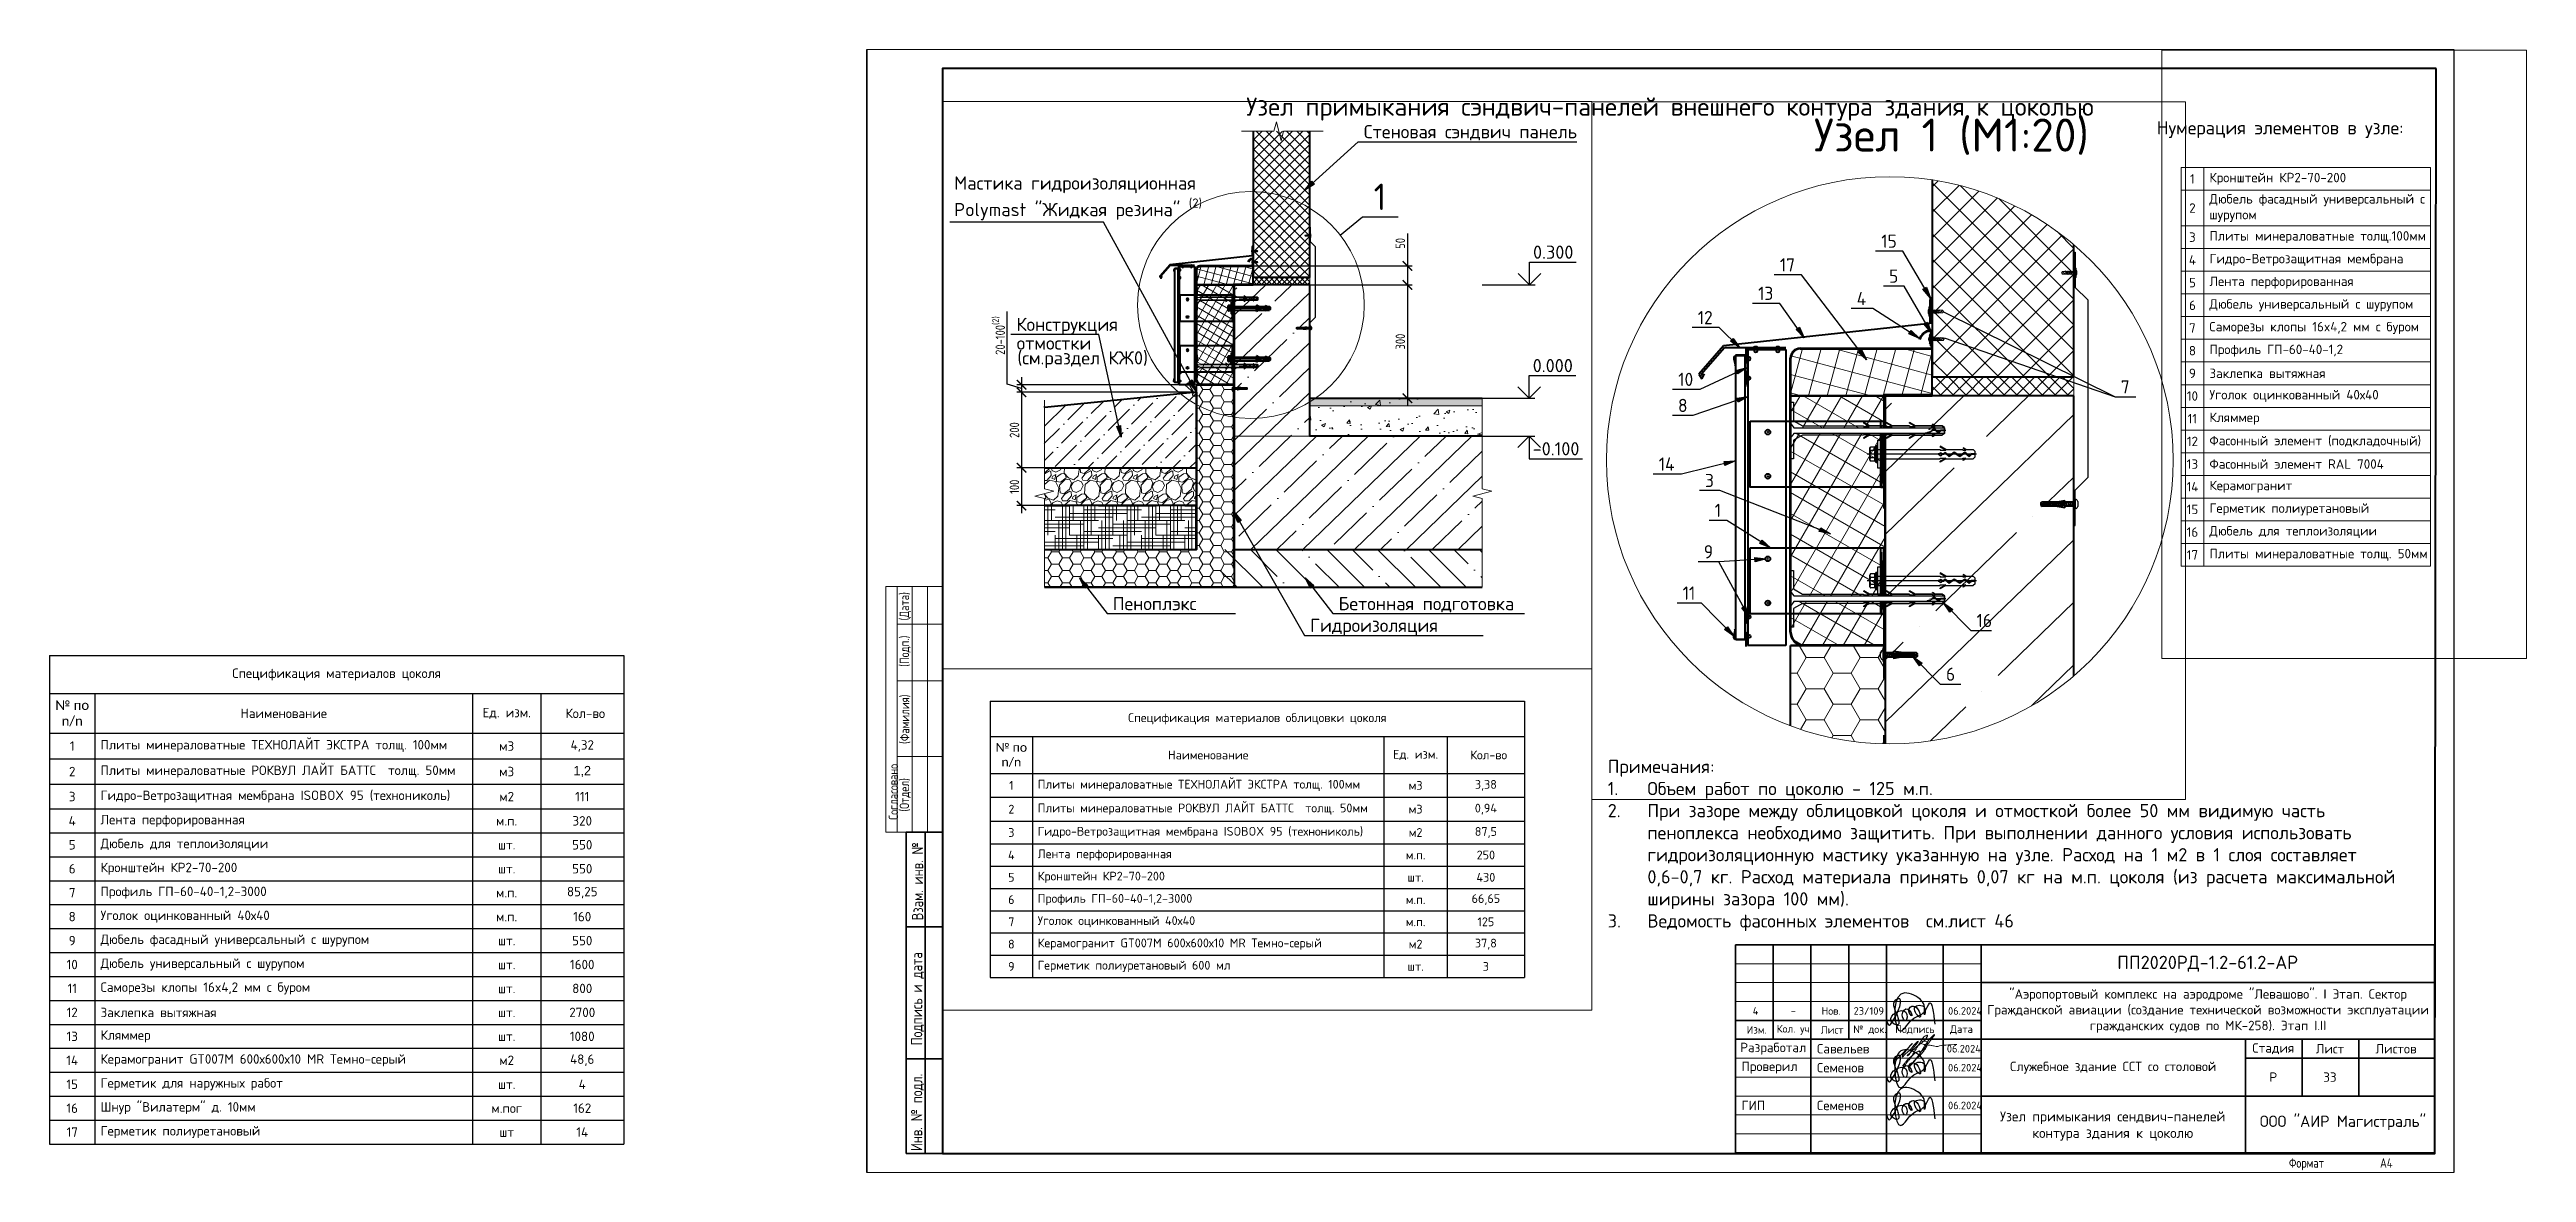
# Paper-space layout '61.2' of a CAD drawing. Header units: millimetres. Extents: x 215 to 81959, y -18227 to 1989.
# Drawn here: x 222 to 878, y -4294 to -3997 of the extents above; entities outside this region: 3.
# The model-space entities are those that its viewports show. They can reach past a viewport. Long polylines and large blocks are cut down to what shows.
import ezdxf

# ---------------------------------------------------------------- set-up
doc = ezdxf.new("R2010")
doc.units = ezdxf.units.MM
doc.set_wipeout_variables(frame=1)
doc.header["$PDMODE"] = 35
doc.linetypes.add('CONTI', pattern=[0])
doc.linetypes.add('DASHED2', pattern=[0.375, 0.25, -0.125])
for name, color, linetype, lineweight in [('_PP_Hatch', 9, 'Continuous', 9), ('_PP_Primary Line Continuous', 3, 'Continuous', 40), ('_Выноска', 7, 'Continuous', 15), ('K_Dim', 165, 'Continuous', 13), ('гидроветрозащита', 10, 'Continuous', 70), ('Гидроизоляция монолита', 30, 'DASHED2', 50), ('рамка', 7, 'Continuous', 0), ('Стены сечение', 7, 'Continuous', 40), ('текстотпл', 7, 'Continuous', 25), ('Штрих Бетон неармированный', 7, 'Continuous', 15), ('Штрих Железобетон', 7, 'Continuous', 15), ('Штрих Мин. Вата', 40, 'Continuous', 15)]:
    doc.layers.add(name, color=color, linetype=linetype, lineweight=lineweight)
for name, color, linetype in [('S-METL', 14, 'Continuous'), ('S-WALL-PATT', 181, 'Continuous'), ('Слой2', 7, 'Continuous')]:
    doc.layers.add(name, color=color, linetype=linetype)
doc.layers.add('TN-НЕПЕЧАТНЫЕ', color=252, linetype='Continuous', lineweight=5, plot=False)
doc.styles.add('GOST 2.304', font='CS_Gost2304.shx')
doc.styles.add('GOST-2.304_Type-B', font='')
doc.styles.add('PDF ISOCPEUR', font='isocpeur.ttf')
doc.styles.add('TIMES', font='times.ttf')
doc.styles.add('ГОСТ 2.304', font='CS_Gost2304.shx')
doc.styles.add('стиль1', font='isocpeur.ttf')
doc.styles.get('GOST-2.304_Type-B').set_extended_font_data('GOST Common')
doc.linetypes.add('зигзаг', pattern='A,0.00254,-5.08,[131,ltypeshp.shx,S=5.08,R=0,X=-5.08,Y=0],-10.16,[131,ltypeshp.shx,S=5.08,R=180,X=5.08,Y=0],-5.08', length=20.32254)
doc.dimstyles.new('SPDS', dxfattribs={"dimscale": 100, "dimtxt": 2.5, "dimasz": 2.5, "dimexe": 1.25, "dimexo": 0.625, "dimtad": 1, "dimdec": 0, "dimrnd": 0.001, "dimtxsty": 'GOST 2.304', "dimblk": 'ARCHTICK', "dimblk1": 'ARCHTICK', "dimblk2": 'ARCHTICK', "dimcen": 2.5, "dimdle": 2, "dimadec": 0, "dimazin": 2, "dimtfac": 0.75, "dimtdec": 4, "dimtmove": 1, "dimatfit": 3, "dimfxl": 1, "dimtolj": 1, "dimarcsym": 0})
picture_1 = doc.add_image_def('image1.jpg', size_in_pixel=(2481, 3508))

psp = doc.layouts.new('61.2')

# ---------------------------------------------------------------- texts
at = {"color": 7, "linetype": 'Continuous', "lineweight": 0, "char_height": 3.5, "attachment_point": 7}
for s, insert, width, style in [('{\\fISOCPEUR|b1|i0|c204|p34;\\H1.375x;\\C250;\\c1776411;Узел примыкания сэндвич-панелей внешнего контура здания к цоколью}', (538.72, -4015.47), 260.1272, 'стиль1'), ('\\A1;Нумерация элементов в узле:', (779.73, -4020.05), 214.1998, 'PDF ISOCPEUR'), ('\\A1;\\pxql;Примечания: \\P\\pi-3,l3,t3;1.^IОбъем работ по цоколю - 125 м.п.\\P2.^IПри зазоре между облицовкой цоколя и отмосткой более 50 мм видимую часть пеноплекса необходимо защитить. При выполнении данного условия использовать гидроизоляционную мастику указанную на узле. Расход на 1 м2 в 1 слоя составляет 0,6-0,7 кг. Расход материала принять 0,07 кг на м.п. цоколя (из расчета максимальной  ширины зазора 100 мм).\\P3.^IВедомость фасонных элементов  см.лист 46', (634.4, -4229.82), 214.1998, 'PDF ISOCPEUR')]:
    psp.add_mtext(s, dxfattribs=dict(at, insert=insert, width=width, style=style))
at = {"color": 7, "linetype": 'Continuous', "lineweight": 0, "attachment_point": 5, "rotation": 90, "style": 'стиль1'}
for s, insert, char_height in [('\\A1;{\\W0.800000x;\\pqc;\\fISOCPEUR|b0|i0|c0|p34;(Дата)}', (448.49, -4143.92), 2.5), ('\\A1;{\\W0.800000x;\\pqc;\\fISOCPEUR|b0|i0|c0|p34;(Подп.)}', (448.43, -4155.8), 2.5), ('\\A1;{\\W0.800000x;\\pqc;\\fISOCPEUR|b0|i0|c0|p34;(Фамилия)}', (448.43, -4173.8), 2.5), ('\\A1;{\\W0.800000x;\\pqc;\\fISOCPEUR|b0|i0|c0|p34;Согласовано}', (445.31, -4193.01), 2.5), ('\\A1;{\\W0.800000x;\\pqc;\\fISOCPEUR|b0|i0|c0|p34;(Отдел)}', (448.43, -4193.8), 2.5), ('\\A1;{\\W0.800000x;\\pqc;\\fISOCPEUR|b0|i0|c0|p34;Взам. инв. №}', (451.71, -4216.66), 3), ('\\A1;{\\W0.800000x;\\pqc;\\fISOCPEUR|b0|i0|c0|p34;Подпись и дата}', (451.71, -4247.74), 3), ('\\A1;{\\W0.800000x;\\pqc;\\fISOCPEUR|b0|i0|c0|p34;Инв. № подл.}', (451.71, -4277.78), 3)]:
    psp.add_mtext(s, dxfattribs=dict(at, insert=insert, char_height=char_height))
at = {"attachment_point": 5, "style": 'PDF ISOCPEUR'}
for s, insert, char_height, width in [('\\A1;\\pxqc;ПП2020РД-1.2-61.2-АР', (793.2, -4238.47), 3.5, 120), ('\\A1;\\pxqc;"Аэропортовый комплекс на аэродроме "Левашово". I Этап. Сектор Гражданской авиации (создание технической возможности эксплуатации гражданских судов по МК-258). Этап I.II', (793.29, -4250.97), 2.5, 120.1736), ('\\A1;\\pxqc;4', (673.52, -4250.95), 2, 10.6405), ('\\A1;\\pxqc;Кол. уч.', (683.79, -4255.95), 2, 11.1818), ('\\A1;\\pxqc;-', (683.52, -4250.95), 2, 10.6405), ('\\A1;\\pxqc;Нов.', (693.52, -4250.95), 2, 10.6405), ('\\A1;\\pxqc;№ док.', (703.79, -4255.95), 2, 11.1818), ('\\A1;\\pxql; 23/109', (703.52, -4250.95), 2, 10.6405), ('\\A1;\\pxqc;Подпись', (715.7, -4255.95), 2, 15), ('\\A1;\\pxql; 06.2024', (728.52, -4250.95), 2, 10.6405), ('\\A1;\\pxqc;Дата', (728.04, -4255.95), 2, 10.3202), ('\\A1;\\pxqc;Разработал', (678.2, -4260.95), 2.5, 20), ('\\A1;\\pxqc; Изм.', (673.2, -4255.95), 2, 11.1818), ('\\A1;\\pxql; Савельев', (698.2, -4260.95), 2.5, 20), ('\\A1;\\pxqc;Лист', (693.79, -4255.95), 2, 11.1818), ('\\A1;\\pxql; 06.2024', (728.2, -4260.95), 2, 10.6405), ('\\A1;\\pxqc;Стадия', (810.56, -4260.95), 2.5, 70), ('\\A1;\\pxql; Проверил', (678.2, -4265.95), 2.5, 20), ('\\A1;\\pxql; Семенов', (698.2, -4265.95), 2.5, 20), ('\\A1;\\pxql; 06.2024', (728.52, -4265.95), 2, 10.6405), ('\\A1;\\pxqc;Служебное здание ССТ со столовой', (768.2, -4265.97), 2.5, 70), ('\\A1;\\pxql; ГИП', (678.2, -4275.95), 2.5, 20), ('\\A1;\\pxql; Семенов', (698.2, -4275.95), 2.5, 20), ('\\A1;\\pxql; 06.2024', (728.52, -4275.95), 2, 10.6405)]:
    psp.add_mtext(s, dxfattribs=dict(at, insert=insert, char_height=char_height, width=width))
at = {"color": 7, "linetype": 'Continuous', "lineweight": 0, "attachment_point": 5, "style": 'стиль1'}
for s, insert, char_height in [('\\A1;\\pxqc;Лист', (825.56, -4260.95), 2.5), ('\\A1;\\pxqc;Листов', (843.06, -4260.95), 2.5), ('\\A1;\\pxqc;Р', (810.56, -4268.45), 2.5), ('\\A1;\\pxqc;33', (825.56, -4268.45), 2.5), ('{\\H0.875x;\\C250;\\c2039583;Узел примыкания сендвич-панелей\\P\\pxqc;контура здания к цоколю}', (768.06, -4281.4), 3)]:
    psp.add_mtext(s, dxfattribs=dict(at, insert=insert, char_height=char_height))
at = {"insert": (829, -4280.54), "char_height": 3, "attachment_point": 5, "style": 'PDF ISOCPEUR'}
psp.add_mtext_dynamic_manual_height_columns('\\pxqc;ООО "АИР Магистраль"', width=50.1334, gutter_width=75, heights=[15], dxfattribs=at)
at = {"linetype": 'Continuous', "lineweight": 25, "char_height": 2.5, "attachment_point": 1, "style": 'ГОСТ 2.304'}
for s, insert, width in [('\\f|b0|i0|c1|p0;\\W1.0000000000;\\T1.0000000000;\\o\\lФормат', (814.7, -4289.91), 18.5714), ('\\f|b0|i0|c1|p0;\\W1.0000000000;\\T1.0000000000;\\o\\lA4', (838.81, -4289.91), 7.5)]:
    psp.add_mtext(s, dxfattribs=dict(at, insert=insert, width=width))
at = {"layer": 'Слой2', "ltscale": 25, "insert": (3547.38, 1129.22), "char_height": 87.5, "attachment_point": 1, "style": 'ГОСТ 2.304'}
psp.add_mtext_dynamic_manual_height_columns('\\pxqc;Узел примыкания ГКЛ перегородок (облицовок) к профлисту покрытия (перекрытия) к элементам металлокаркаса', width=3514.4288, gutter_width=625, heights=[0], dxfattribs=at)
at = {"layer": 'текстотпл', "color": 7, "insert": (215.08, 166.01), "char_height": 3, "width": 369.7203, "attachment_point": 4, "style": 'TIMES'}
psp.add_mtext('\\pxqj;{\\fTimes New Roman|b0|i0|c204|p18;\\C256;^I\\H0.83325x;\\P\\pq*;\\H0.99999x; \\H0.99998x;             ^I\\H0.99993x;           \\H0.99987x;\\P\\pi0.0077767,sm1,qj;\\H1.0003x;      \\H0.99991x;\\P\\pi4,s*;^I}', dxfattribs=at)

msp = doc.modelspace()

# ---------------------------------------------------------------- texts
for s, height, style, p in [('Стеновая сэндвич панель', 35, 'PDF ISOCPEUR', (2949966.8, -712643.4)), ('1', 70, 'GOST-2.304_Type-B', (2949993.1, -712833.2)), ('0.300', 35, 'PDF ISOCPEUR', (2950414.7, -712962.1, 0.3)), ('Конструкция ', 35, 'PDF ISOCPEUR', (2949047.3, -713153)), ('отмостки', 35, 'PDF ISOCPEUR', (2949048.1, -713202.5)), ('(см.раздел КЖ0)', 35, 'PDF ISOCPEUR', (2949049.7, -713241.7)), ('0.000', 35, 'PDF ISOCPEUR', (2950413.9, -713262.1)), ('-0.100', 35, 'PDF ISOCPEUR', (2950413.9, -713482.1)), ('Пеноплэкс ', 35, 'PDF ISOCPEUR', (2949302.5, -713891.6)), ('Бетонная подготовка', 35, 'PDF ISOCPEUR', (2949900, -713891.6)), ('Гидроизоляция', 35, 'PDF ISOCPEUR', (2949824.7, -713949.2)), ('Узел 1 (М1:20)', 35, 'PDF ISOCPEUR', (2949720.6, -714304.7)), ('15', 14, 'GOST-2.304_Type-B', (2949792, -714406.5)), ('17', 14, 'GOST-2.304_Type-B', (2949684.6, -714431.6)), ('5', 14, 'GOST-2.304_Type-B', (2949800.3, -714443.5)), ('13', 14, 'GOST-2.304_Type-B', (2949661.6, -714461.7)), ('4', 14, 'GOST-2.304_Type-B', (2949766, -714467.2)), ('12', 14, 'GOST-2.304_Type-B', (2949597.7, -714487.4)), ('10', 14, 'GOST-2.304_Type-B', (2949577, -714552.7)), ('7', 14, 'GOST-2.304_Type-B', (2950045.6, -714560.6)), ('8', 14, 'GOST-2.304_Type-B', (2949576.8, -714580.3)), ('14', 14, 'GOST-2.304_Type-B', (2949556.4, -714642.3)), ('3', 14, 'GOST-2.304_Type-B', (2949605.4, -714659.7)), ('1', 14, 'GOST-2.304_Type-B', (2949615.6, -714691.3)), ('9', 14, 'GOST-2.304_Type-B', (2949604.1, -714735.1)), ('11', 14, 'GOST-2.304_Type-B', (2949581.7, -714778.8)), ('16', 14, 'GOST-2.304_Type-B', (2949892.9, -714807.8)), ('6', 14, 'GOST-2.304_Type-B', (2949860.5, -714864.6))]:
    msp.add_text(s, height=height, dxfattribs=dict(style=style)).set_placement(p)
at = {"insert": (2948882.7, -712744.2), "char_height": 35, "attachment_point": 1, "style": 'PDF ISOCPEUR'}
msp.add_mtext_dynamic_manual_height_columns('\\A1;Мастика гидроизоляционная \\PPolymast "Жидкая резина" {\\H0.7x;\\S(2)^ ;}', width=693.137, gutter_width=75, heights=[0], dxfattribs=at)
at = {"layer": '_Выноска'}
for s, insert, char_height, width, attachment_point in [('{\\fISOCPEUR|b0|i0|c0;1', (2950446.1, -714276.1), 12.503, 15.004, 5), ('{\\fISOCPEUR|b0|i0|c0;Кронштейн КР2-70-200', (2950468.6, -714276.1), 12.503, 285.073, 4), ('{\\fISOCPEUR|b0|i0|c0;Дюбель фасадный универсальный с шурупом', (2950468.6, -714314.7), 12.503, 285.073, 4), ('{\\fISOCPEUR|b0|i0|c0;2', (2950446.1, -714314.7), 12.503, 15.004, 5), ('{\\fISOCPEUR|b0|i0|c0;3', (2950446.1, -714353.2), 12.503, 15.004, 5), ('{\\fISOCPEUR|b0|i0|c204|p34;Плиты минераловатные толщ\\fISOCPEUR|b0|i0|c0|p34;.100\\fISOCPEUR|b0|i0|c204|p34;мм}', (2950468.6, -714353.2), 12.5032, 285.073, 4), ('{\\fISOCPEUR|b0|i0|c0;4', (2950446.1, -714383.3), 12.503, 15.004, 5), ('{\\fISOCPEUR|b0|i0|c0;Гидро-Ветрозащитная мембрана', (2950468.6, -714383.3), 12.503, 285.073, 4), ('{\\fISOCPEUR|b0|i0|c0;Лента перфорированная', (2950468.6, -714413.3), 12.503, 285.073, 4), ('{\\fISOCPEUR|b0|i0|c0;5', (2950446.1, -714413.3), 12.503, 15.004, 5), ('{\\fISOCPEUR|b0|i0|c0;6', (2950446.1, -714443.3), 12.503, 15.004, 5), ('{\\fISOCPEUR|b0|i0|c0;Дюбель универсальный с шурупом', (2950468.6, -714443.3), 12.503, 285.073, 4), ('{\\fISOCPEUR|b0|i0|c0;7', (2950446.1, -714473.3), 12.503, 15.004, 5), ('{\\fISOCPEUR|b0|i0|c0;Саморезы клопы 16x4,2 мм с буром', (2950468.6, -714473.3), 12.503, 285.073, 4), ('{\\fISOCPEUR|b0|i0|c0;8', (2950446.1, -714503.3), 12.503, 15.004, 5), ('{\\fISOCPEUR|b0|i0|c204|p34;Профиль ГП\\fISOCPEUR|b0|i0|c0|p34;-60-40-1,2}', (2950468.6, -714503.3), 12.503, 285.073, 4), ('{\\fISOCPEUR|b0|i0|c0;9', (2950446.1, -714533.3), 12.503, 15.004, 5), ('{\\fISOCPEUR|b0|i0|c0;Заклепка вытяжная', (2950468.6, -714533.3), 12.503, 285.073, 4), ('{\\fISOCPEUR|b0|i0|c0;10', (2950446.1, -714563.3), 12.503, 15.004, 5), ('{\\fISOCPEUR|b0|i0|c0;Уголок оцинкованный 40х40', (2950468.6, -714563.3), 12.503, 285.073, 4), ('{\\fISOCPEUR|b0|i0|c0;11', (2950446.1, -714593.3), 12.503, 15.004, 5), ('{\\fISOCPEUR|b0|i0|c0;Кляммер', (2950468.6, -714593.3), 12.503, 285.073, 4), ('{\\fISOCPEUR|b0|i0|c204|p34;Фасонный элемент (подкладочный)}', (2950468.6, -714623.3), 12.503, 285.073, 4), ('{\\fISOCPEUR|b0|i0|c0;12', (2950446.1, -714623.3), 12.503, 15.004, 5), ('{\\fISOCPEUR|b0|i0|c0;13', (2950446.1, -714653.3), 12.503, 15.004, 5), ('{\\fISOCPEUR|b0|i0|c204|p34;Фасонный элемент \\fISOCPEUR|b0|i0|c0|p34;RAL 7004}', (2950468.6, -714653.3), 12.503, 285.073, 4), ('{\\fISOCPEUR|b0|i0|c0;14', (2950446.1, -714683.3), 12.503, 15.004, 5), ('{\\fISOCPEUR|b0|i0|c204|p34;Керамогранит }', (2950468.6, -714683.3), 12.503, 285.073, 4), ('{\\fISOCPEUR|b0|i0|c0;15', (2950446.1, -714713.3), 12.503, 15.004, 5), ('{\\fISOCPEUR|b0|i0|c204|p34;Герметик полиуретановый}', (2950468.6, -714713.3), 12.503, 285.073, 4), ('{\\fISOCPEUR|b0|i0|c0|p34;16', (2950446.1, -714743.3), 12.503, 15.004, 5), ('{\\fISOCPEUR|b0|i0|c204|p34;Дюбель для теплоизоляции}', (2950468.6, -714743.3), 12.503, 285.073, 4), ('{\\fISOCPEUR|b0|i0|c0|p34;17', (2950446.1, -714773.4), 12.503, 15.004, 5), ('{\\fISOCPEUR|b0|i0|c204|p34;Плиты минераловатные толщ. 50мм}', (2950468.6, -714773.4), 12.503, 285.073, 4)]:
    msp.add_mtext(s, dxfattribs=dict(at, insert=insert, char_height=char_height, width=width, attachment_point=attachment_point))

# ---------------------------------------------------------------- blocks, each defined once
blk = doc.blocks.new('*T442')
at = {"layer": '_Выноска', "linetype": 'ByBlock', "lineweight": -2, "transparency": 16777216}
for p, q in [((0, 0), (152, 0)), ((152, 0), (152, -129.2)), ((0, -10), (152, -10)), ((0, -10), (0, -129.2)), ((12, -10), (12, -129.2)), ((112, -10), (112, -129.2)), ((130, -10), (130, -27.28)), ((0, -20.53), (152, -20.53)), ((0, -27.28), (130, -27.28)), ((0, -34.03), (152, -34.03)), ((130, -34.03), (130, -129.2)), ((0, -40.53), (152, -40.53)), ((0, -46.87), (152, -46.87)), ((0, -53.2), (152, -53.2)), ((0, -59.53), (152, -59.53)), ((0, -65.87), (152, -65.87)), ((0, -72.2), (152, -72.2)), ((0, -78.53), (152, -78.53)), ((0, -84.87), (152, -84.87)), ((0, -91.2), (152, -91.2)), ((0, -97.53), (152, -97.53)), ((0, -103.87), (152, -103.87)), ((0, -110.2), (152, -110.2)), ((0, -116.53), (152, -116.53)), ((0, -122.87), (152, -122.87)), ((0, -129.2), (152, -129.2))]:
    blk.add_line(p, q, dxfattribs=at)
at = {"layer": '_Выноска', "color": 0, "linetype": 'ByBlock', "lineweight": -2, "transparency": 16777216}
for p, q in [((0, 0), (0, -10)), ((130, -27.28), (152, -27.28)), ((130, -27.28), (130, -34.03))]:
    blk.add_line(p, q, dxfattribs=at)
at = {"layer": '_Выноска', "color": 0, "transparency": 16777216, "char_height": 2.5}
for s, insert, width, attachment_point in [('{\\fISOCPEUR|b0|i0|c204|p34;Спецификация материалов цоколя}', (76, -5), 149, 5), ('{\\fCalibri|b0|i0|c204|p34;№ по \\fCalibri|b0|i0|c0|p34;n/n}', (6, -15.27), 9, 5), ('{\\fISOCPEUR|b0|i0|c204|p34;Наименование}', (62, -15.27), 97, 5), ('{\\fISOCPEUR|b0|i0|c0;Ед. изм.', (121, -15.27), 15, 5), ('{\\fISOCPEUR|b0|i0|c0; Кол-во ', (141, -15.27), 19, 5), ('{\\fISOCPEUR|b0|i0|c0;1', (6, -23.91), 9, 5), ('{\\fISOCPEUR|b0|i0|c0;Плиты минераловатные ТЕХНОЛАЙТ ЭКСТРА толщ. 100мм', (13.5, -23.91), 97, 4), ('{\\fISOCPEUR|b0|i0|c0;м3', (121, -23.91), 15, 5), ('{\\fISOCPEUR|b0|i0|c204|p34;4,32}', (141, -23.91), 19, 5), ('{\\fISOCPEUR|b0|i0|c0;2', (6, -30.66), 9, 5), ('{\\fISOCPEUR|b0|i0|c0;Плиты минераловатные РОКВУЛ ЛАЙТ БАТТС  толщ. 50мм', (13.5, -30.66), 97, 4), ('{\\fISOCPEUR|b0|i0|c0;м3', (121, -30.66), 15, 5), ('1,2', (141, -30.66), 19, 5), ('{\\fISOCPEUR|b0|i0|c0;3', (6, -37.28), 9, 5), ('{\\fISOCPEUR|b0|i0|c204|p34;Гидро-Ветрозащитная мембрана ISOBOX 95 (технониколь)}', (13.5, -37.28), 97, 4), ('{\\fISOCPEUR|b0|i0|c0;м2', (121, -37.28), 15, 5), ('{\\fISOCPEUR|b0|i0|c204|p34;111}', (141, -37.28), 19, 5), ('{\\fISOCPEUR|b0|i0|c0;4', (6, -43.7), 9, 5), ('{\\fISOCPEUR|b0|i0|c0;Лента перфорированная', (13.5, -43.7), 97, 4), ('{\\fISOCPEUR|b0|i0|c0;м.п.', (121, -43.7), 15, 5), ('{\\fISOCPEUR|b0|i0|c204|p34;320}', (141, -43.7), 19, 5), ('{\\fISOCPEUR|b0|i0|c0;5', (6, -50.03), 9, 5), ('{\\fISOCPEUR|b0|i0|c0;Дюбель для теплоизоляции', (13.5, -50.03), 97, 4), ('{\\fISOCPEUR|b0|i0|c0;шт.', (121, -50.03), 15, 5), ('{\\fISOCPEUR|b0|i0|c204|p34;550}', (141, -50.03), 19, 5), ('{\\fISOCPEUR|b0|i0|c0;6', (6, -56.37), 9, 5), ('{\\fISOCPEUR|b0|i0|c0;Кронштейн КР2-70-200', (13.5, -56.37), 97, 4), ('{\\fISOCPEUR|b0|i0|c0;шт.', (121, -56.37), 15, 5), ('{\\fISOCPEUR|b0|i0|c204|p34;550}', (141, -56.37), 19, 5), ('{\\fISOCPEUR|b0|i0|c0;7', (6, -62.7), 9, 5), ('{\\fISOCPEUR|b0|i0|c0;Профиль ГП-60-40-1,2-3000', (13.5, -62.7), 97, 4), ('{\\fISOCPEUR|b0|i0|c0;м.п.', (121, -62.7), 15, 5), ('{\\fISOCPEUR|b0|i0|c204|p34;85,25}', (141, -62.7), 19, 5), ('{\\fISOCPEUR|b0|i0|c0;8', (6, -69.03), 9, 5), ('{\\fISOCPEUR|b0|i0|c0;Уголок оцинкованный 40х40', (13.5, -69.03), 97, 4), ('{\\fISOCPEUR|b0|i0|c0;м.п.', (121, -69.03), 15, 5), ('{\\fISOCPEUR|b0|i0|c204|p34;160}', (141, -69.03), 19, 5), ('{\\fISOCPEUR|b0|i0|c0;9', (6, -75.37), 9, 5), ('{\\fISOCPEUR|b0|i0|c0;Дюбель фасадный универсальный с шурупом', (13.5, -75.37), 97, 4), ('{\\fISOCPEUR|b0|i0|c0;шт.', (121, -75.37), 15, 5), ('{\\fISOCPEUR|b0|i0|c204|p34;550}', (141, -75.37), 19, 5), ('{\\fISOCPEUR|b0|i0|c0;10', (6, -81.7), 9, 5), ('{\\fISOCPEUR|b0|i0|c0;Дюбель универсальный с шурупом', (13.5, -81.7), 97, 4), ('{\\fISOCPEUR|b0|i0|c0;шт.', (121, -81.7), 15, 5), ('{\\fISOCPEUR|b0|i0|c204|p34;1600}', (141, -81.7), 19, 5), ('{\\fISOCPEUR|b0|i0|c0;11', (6, -88.03), 9, 5), ('{\\fISOCPEUR|b0|i0|c0;Саморезы клопы 16x4,2 мм с буром', (13.5, -88.03), 97, 4), ('{\\fISOCPEUR|b0|i0|c0;шт.', (121, -88.03), 15, 5), ('{\\fISOCPEUR|b0|i0|c204|p34;800}', (141, -88.03), 19, 5), ('{\\fISOCPEUR|b0|i0|c0;12', (6, -94.37), 9, 5), ('{\\fISOCPEUR|b0|i0|c0;Заклепка вытяжная', (13.5, -94.37), 97, 4), ('{\\fISOCPEUR|b0|i0|c0;шт.', (121, -94.37), 15, 5), ('{\\fISOCPEUR|b0|i0|c204|p34;2700}', (141, -94.37), 19, 5), ('{\\fISOCPEUR|b0|i0|c0;13', (6, -100.7), 9, 5), ('{\\fISOCPEUR|b0|i0|c0;Кляммер', (13.5, -100.7), 97, 4), ('{\\fISOCPEUR|b0|i0|c0;шт.', (121, -100.7), 15, 5), ('{\\fISOCPEUR|b0|i0|c204|p34;1080}', (141, -100.7), 19, 5), ('{\\fISOCPEUR|b0|i0|c0;14', (6, -107.03), 9, 5), ('{\\fISOCPEUR|b0|i0|c0;Керамогранит GT007М 600х600х10 MR Темно-серый', (13.5, -107.03), 97, 4), ('{\\fISOCPEUR|b0|i0|c0;м2', (121, -107.03), 15, 5), ('{\\fISOCPEUR|b0|i0|c204|p34;48,6}', (141, -107.03), 19, 5), ('{\\fISOCPEUR|b0|i0|c0;15', (6, -113.37), 9, 5), ('{\\fISOCPEUR|b0|i0|c0;Герметик для наружных работ', (13.5, -113.37), 97, 4), ('{\\fISOCPEUR|b0|i0|c204|p34;Шнур "Вилатерм" д. 10мм}', (13.5, -119.7), 97, 4), ('{\\fISOCPEUR|b0|i0|c0;шт.', (121, -113.37), 15, 5), ('{\\fISOCPEUR|b0|i0|c204|p34;4}', (141, -113.37), 19, 5), ('{\\fISOCPEUR|b0|i0|c0|p34;1\\fISOCPEUR|b0|i0|c204|p34;6}', (6, -119.7), 9, 5), ('{\\fISOCPEUR|b0|i0|c204|p34;Герметик полиуретановый}', (13.5, -126.03), 97, 4), ('{\\fISOCPEUR|b0|i0|c204|p34;м.пог}', (121, -119.7), 15, 5), ('{\\fISOCPEUR|b0|i0|c204|p34;162}', (141, -119.7), 19, 5), ('{\\fISOCPEUR|b0|i0|c0|p34;1\\fISOCPEUR|b0|i0|c204|p34;7}', (6, -126.03), 9, 5), ('{\\fISOCPEUR|b0|i0|c204|p34;шт}', (121, -126.03), 15, 5), ('{\\fISOCPEUR|b0|i0|c204|p34;14}', (141, -126.03), 19, 5)]:
    blk.add_mtext(s, dxfattribs=dict(at, insert=insert, width=width, attachment_point=attachment_point))
blk = doc.blocks.new('*U395')
for points in [[(-60.6, -10.6), (-50, 0)], [(-50, 0), (100.4, 0)], [(111, -10.6), (100.4, 0)], [(-80.6, -11.6), (-90.6, -11.6), (-90.6, -10.6), (-60.6, -10.6)], [(131, -11.6), (141, -11.6), (141, -10.6), (111, -10.6)]]:
    blk.add_lwpolyline(points)
blk = doc.blocks.new('шуруп 4х40')
at = {"color": 0}
for p, q in [((-3.2, -2.9), (-3.2, 2.9)), ((-1.1, 5.3), (0, 5.3)), ((0, -5.3), (0, 5.3)), ((0, 1.9), (0.1, 2)), ((0.8, -1.7), (0, 1.1)), ((1.1, -2), (0.1, 2)), ((0.1, 2), (0.4, 1.7)), ((1.4, -1.7), (0.4, 1.7)), ((2.3, 1.7), (0.4, 1.7)), ((2.3, 1.7), (2.5, 2)), ((3.2, -1.7), (2.3, 1.7)), ((3.5, -2), (2.5, 2)), ((2.5, 2), (2.8, 1.7)), ((3.8, -1.7), (2.8, 1.7)), ((2.8, 1.7), (4.7, 1.7)), ((4.7, 1.7), (4.9, 2)), ((5.6, -1.7), (4.7, 1.7)), ((5.9, -2), (4.9, 2)), ((4.9, 2), (5.2, 1.7)), ((6.2, -1.7), (5.2, 1.7)), ((5.2, 1.7), (7.1, 1.7)), ((7.1, 1.7), (7.3, 2)), ((8.1, -1.7), (7.1, 1.7)), ((8.4, -2), (7.3, 2)), ((7.3, 2), (7.7, 1.7)), ((8.6, -1.7), (7.7, 1.7)), ((9.5, 1.7), (7.7, 1.7)), ((9.5, 1.7), (9.8, 2)), ((10.5, -1.7), (9.5, 1.7)), ((10.8, -2), (9.8, 2)), ((9.8, 2), (10.1, 1.7)), ((11.1, -1.7), (10.1, 1.7)), ((12, 1.7), (10.1, 1.7)), ((12, 1.7), (12.2, 2)), ((12.9, -1.7), (12, 1.7)), ((13.2, -2), (12.2, 2)), ((12.2, 2), (12.5, 1.7)), ((13.5, -1.7), (12.5, 1.7)), ((12.5, 1.7), (14.4, 1.7)), ((14.4, 1.7), (14.6, 2)), ((15.3, -1.7), (14.4, 1.7)), ((15.6, -2), (14.6, 2)), ((14.6, 2), (14.9, 1.7)), ((15.9, -1.7), (14.9, 1.7)), ((14.9, 1.7), (16.8, 1.7)), ((16.8, 1.7), (17.1, 2)), ((17.8, -1.7), (16.8, 1.7)), ((18.1, -2), (17.1, 2)), ((17.1, 2), (17.4, 1.7)), ((18.3, -1.7), (17.4, 1.7)), ((19.2, 1.7), (17.4, 1.7)), ((19.2, 1.7), (19.5, 2)), ((20.2, -1.7), (19.2, 1.7)), ((20.5, -2), (19.5, 2)), ((19.5, 2), (19.8, 1.7)), ((20.7, -1.7), (19.8, 1.7)), ((21.6, 1.7), (19.8, 1.7)), ((21.6, 1.7), (21.9, 2)), ((22.6, -1.7), (21.6, 1.7)), ((22.9, -2), (21.9, 2)), ((21.9, 2), (22.2, 1.7)), ((23.2, -1.7), (22.2, 1.7)), ((24, 1.7), (22.2, 1.7)), ((24, 1.7), (24.3, 2)), ((25, -1.7), (24, 1.7)), ((25.3, -2), (24.3, 2)), ((24.3, 2), (24.6, 1.7)), ((25.6, -1.7), (24.6, 1.7)), ((26.5, 1.7), (24.6, 1.7)), ((26.5, 1.7), (26.7, 2)), ((27.4, -1.7), (26.5, 1.7)), ((27.7, -2), (26.7, 2)), ((26.7, 2), (27, 1.7)), ((28, -1.7), (27, 1.7)), ((28.9, 1.7), (27, 1.7)), ((28.9, 1.7), (29.1, 2)), ((29.8, -1.7), (28.9, 1.7)), ((30.1, -2), (29.1, 2)), ((29.1, 2), (29.4, 1.7)), ((30.4, -1.7), (29.4, 1.7)), ((29.4, 1.7), (31.3, 1.7)), ((31.3, 1.7), (31.5, 2)), ((32.2, -1.7), (31.3, 1.7)), ((32.5, -2), (31.5, 2)), ((31.5, 2), (31.8, 1.7)), ((32.8, -1.7), (31.8, 1.7)), ((31.8, 1.7), (33.8, 1.7)), ((33.8, 1.7), (34, 2)), ((34.7, -1.7), (33.8, 1.7)), ((35, -2), (34, 2)), ((34, 2), (34.3, 1.7)), ((35.3, -1.7), (34.3, 1.7)), ((34.3, 1.7), (35.7, 1.7)), ((36.2, 1.5), (35.7, 1.7)), ((36.5, 1.7), (36.2, 1.5)), ((36.9, -1.2), (36.2, 1.5)), ((37.2, -1.4), (36.5, 1.7)), ((36.9, 1.2), (36.5, 1.7)), ((37.4, -1), (36.9, 1.2)), ((40, 0), (36.9, 1.2)), ((37.4, -1), (40, 0)), ((-1.1, -5.3), (0, -5.3)), ((0, -1.7), (0.8, -1.7)), ((0.8, -1.7), (1.1, -2)), ((1.4, -1.7), (1.1, -2)), ((1.4, -1.7), (3.2, -1.7)), ((3.2, -1.7), (3.5, -2)), ((3.8, -1.7), (3.5, -2)), ((3.8, -1.7), (5.6, -1.7)), ((5.6, -1.7), (5.9, -2)), ((6.2, -1.7), (5.9, -2)), ((6.2, -1.7), (8.1, -1.7)), ((8.1, -1.7), (8.4, -2)), ((8.6, -1.7), (8.4, -2)), ((8.6, -1.7), (10.5, -1.7)), ((10.5, -1.7), (10.8, -2)), ((11.1, -1.7), (10.8, -2)), ((11.1, -1.7), (12.9, -1.7)), ((12.9, -1.7), (13.2, -2)), ((13.5, -1.7), (13.2, -2)), ((13.5, -1.7), (15.3, -1.7)), ((15.3, -1.7), (15.6, -2)), ((15.9, -1.7), (15.6, -2)), ((15.9, -1.7), (17.8, -1.7)), ((17.8, -1.7), (18.1, -2)), ((18.3, -1.7), (18.1, -2)), ((18.3, -1.7), (20.2, -1.7)), ((20.2, -1.7), (20.5, -2)), ((20.7, -1.7), (20.5, -2)), ((20.7, -1.7), (22.6, -1.7)), ((22.6, -1.7), (22.9, -2)), ((23.2, -1.7), (22.9, -2)), ((23.2, -1.7), (25, -1.7)), ((25, -1.7), (25.3, -2)), ((25.6, -1.7), (25.3, -2)), ((25.6, -1.7), (27.4, -1.7)), ((27.4, -1.7), (27.7, -2)), ((28, -1.7), (27.7, -2)), ((28, -1.7), (29.8, -1.7)), ((29.8, -1.7), (30.1, -2)), ((30.4, -1.7), (30.1, -2)), ((30.4, -1.7), (32.2, -1.7)), ((32.2, -1.7), (32.5, -2)), ((32.8, -1.7), (32.5, -2)), ((32.8, -1.7), (34.7, -1.7)), ((34.7, -1.7), (35, -2)), ((35.3, -1.7), (35, -2)), ((35.3, -1.7), (35.7, -1.7)), ((35.7, -1.7), (36.9, -1.2)), ((36.9, -1.2), (37.2, -1.4)), ((37.2, -1.4), (37.4, -1))]:
    blk.add_line(p, q, dxfattribs=at)
for centre, start, end in [((1.8, 0.6), 122.3235, 155.8642), ((1.8, -0.6), 204.1358, 237.6765)]:
    blk.add_arc(centre, 5.56, start, end, dxfattribs=at)
blk = doc.blocks.new('дюбель 6х40')
for p, q in [((0, 3), (12, 3)), ((0, -3), (0, 3)), ((12, 3.6), (12.1, 4.5)), ((21, 2.1), (12, 3.6)), ((12, 3), (12, 2.1)), ((12, 2.1), (21, 2.1)), ((12, 0.3), (40, 0.3)), ((12, -0.3), (12, 0.3)), ((21, 3), (12.1, 4.5)), ((21, 3), (38.6, 3)), ((24, 1.2), (24, 3)), ((24, 1.2), (27.6, 1.2)), ((27.6, 1.2), (27.6, 3)), ((30, 1.2), (30, 3)), ((30, 1.2), (33.6, 1.2)), ((33.6, 1.2), (33.6, 3)), ((38.6, 3), (38.6, 0.3)), ((40, 1.8), (38.6, 3)), ((40, 1.8), (40, 0.3)), ((12, -3), (0, -3)), ((12, -0.3), (40, -0.3)), ((21, -2.1), (12, -3.6)), ((12, -2.1), (21, -2.1)), ((12, -3), (12, -2.1)), ((12, -3.6), (12.1, -4.5)), ((21, -3), (12.1, -4.5)), ((38.6, -3), (21, -3)), ((24, -1.2), (27.6, -1.2)), ((24, -1.2), (24, -3)), ((27.6, -1.2), (27.6, -3)), ((30, -1.2), (33.6, -1.2)), ((30, -1.2), (30, -3)), ((33.6, -1.2), (33.6, -3)), ((38.6, -0.3), (38.6, -3)), ((40, -1.8), (38.6, -3)), ((40, -0.3), (40, -1.8))]:
    blk.add_line(p, q)
blk = doc.blocks.new('*U410')
for name in ['шуруп 4х40', 'дюбель 6х40']:
    blk.add_blockref(name, (0, 0))
blk = doc.blocks.new('4.2x16')
at = {"lineweight": 0}
for p, q in [((-1.2, 5.3), (-1.2, -5.3)), ((14.9, 1.6), (16, 0))]:
    blk.add_line(p, q, dxfattribs=at)
for points in [[(-1.2, 3.6, 0.114819), (-2.1, 0.2), (-1.6, 0.2), (-1.6, -0.2), (-2.1, -0.2, 0.114819), (-1.2, -3.6)], [(0, -5.3), (0, 5.3, 0.414214), (-0.2, 5.5), (-1, 5.5, 0.414214), (-1.2, 5.3, 0.209763), (-1.2, 3.8)], [(0, 3.1, 0.414214), (1.5, 1.6), (3.3, 1.6), (3.6, 2.1)], [(14.2, -0.8, 0.131652), (14.9, -1.6), (16, 0), (14.2, -0.8), (9.9, 1.6), (14.9, 1.6), (14.7, 1.3), (15.7, -0.1)], [(-1.2, -3.8, 0.209763), (-1.2, -5.3, 0.414214), (-1, -5.5), (-0.2, -5.5, 0.414214), (0, -5.3)], [(5.1, -1.6), (1.5, -1.6, 0.414214), (0, -3.1)]]:
    blk.add_lwpolyline(points, format="xyb", dxfattribs=at)
for points in [[(0, -1.6), (0, -1.6), (0, 1.6)], [(3.6, 2.1), (5.4, -2.1)], [(3.9, 1.6), (5.3, 1.6)], [(5.6, 2.1), (7.4, -2.1)], [(5.9, 1.6), (7.3, 1.6)], [(7.6, 2.1), (9.4, -2.1)], [(7.9, 1.6), (9.3, 1.6)], [(14.7, 1.3), (11, 1.3), (14.6, -0.7)], [(7.1, -1.6), (5.7, -1.6)], [(9.1, -1.6), (7.7, -1.6)], [(11.1, -1.6), (9.7, -1.6)], [(11.7, -1.6), (11.4, -2.1)], [(14.9, -1.6), (11.7, -1.6)]]:
    blk.add_lwpolyline(points, dxfattribs=at)
for points in [[(3.6, 2.1), (5.7, -1.6), (5.4, -2.1), (3.3, 1.6)], [(5.3, 1.6), (5.6, 2.1), (7.7, -1.6), (7.4, -2.1)], [(7.3, 1.6), (7.6, 2.1), (9.7, -1.6), (9.4, -2.1)], [(9.6, 2.1), (11.4, -2.1), (9.3, 1.6), (9.6, 2.1), (11.7, -1.6)]]:
    blk.add_lwpolyline(points, close=True, dxfattribs=at)
blk = doc.blocks.new('*U385')
blk.add_blockref('4.2x16', (0, 0))
blk = doc.blocks.new('анкер')
at = {"color": 9, "ltscale": 10}
blk.add_line((10.1, 0), (-105.7, 0), dxfattribs=at)
at = {"color": 9, "ltscale": 5}
for p, q in [((-103, 6.2), (-102.4, 7.4)), ((-103, -6.2), (-103, 6.2)), ((-97.3, 7.4), (-102.4, 7.4)), ((-97.3, 3.7), (-102.4, 3.7)), ((-96.6, 8.7), (-97.3, 7.4)), ((-96.6, 8.7), (-96.6, -8.7)), ((-103, -6.2), (-102.4, -7.4)), ((-97.3, -3.7), (-102.4, -3.7)), ((-97.3, -7.4), (-102.4, -7.4)), ((-96.6, -8.7), (-97.3, -7.4))]:
    blk.add_line(p, q, dxfattribs=at)
at = {"color": 9}
for p, q in [((-96.1, 8.7), (-96.6, 8.7)), ((-96.1, -8.7), (-96.6, -8.7))]:
    blk.add_line(p, q, dxfattribs=at)
at = {"color": 9, "ltscale": 3}
blk.add_line((-96.1, 8.7), (-96.1, -8.7), dxfattribs=at)
at = {"color": 9, "ltscale": 7}
for p, q in [((-94.3, 4.9), (-28.6, 4.9)), ((-22.3, 4.9), (-28.4, 8.4)), ((-28.4, 8.4), (-28.4, 7.5)), ((-22.5, 4.1), (-28.4, 7.5)), ((-22.3, 4.9), (-4.3, 4.9)), ((-22.3, 4.9), (-4.3, 4.9)), ((-1.2, 4.9), (-4.3, 6.7)), ((-4.3, 6.7), (-4.3, 6.2)), ((-1.2, 4.1), (-4.3, 6.2)), ((-4.3, 4.9), (-4.3, 4.1)), ((-4.3, 4.1), (-1.2, 4.1)), ((-1.2, 4.9), (6.3, 4.9)), ((8.6, 3), (6.3, 4.9)), ((8.2, -0.5), (8.2, 0.5)), ((8.6, -3), (8.6, 3)), ((-94.3, -4.9), (-28.6, -4.9)), ((-22.5, -4.1), (-28.4, -7.5)), ((-22.3, -4.9), (-28.4, -8.4)), ((-28.4, -8.4), (-28.4, -7.5)), ((-24.9, -0.5), (-25.9, -0.5)), ((-22.3, -4.9), (-4.3, -4.9)), ((-4.3, -4.9), (-4.3, -4.1)), ((-4.3, -4.1), (-1.2, -4.1)), ((-1.2, -4.1), (-4.3, -6.2)), ((-1.2, -4.9), (-4.3, -6.7)), ((-4.3, -6.7), (-4.3, -6.2)), ((-1.2, -4.9), (6.3, -4.9)), ((8.6, -3), (6.3, -4.9))]:
    blk.add_line(p, q, dxfattribs=at)
blk.add_lwpolyline([(-96.1, -8.9), (-94.3, -8.9), (-94.3, 8.9), (-96.1, 8.9)], close=True, dxfattribs=at)
at = {"color": 9, "ltscale": 5}
blk.add_lwpolyline([(-94.3, 14.9), (-91.4, 14.9), (-91.4, -14.9), (-94.3, -14.9)], close=True, dxfattribs=at)
at = {"color": 9, "ltscale": 7}
for points in [[(-29.4, 0.5), (-30.2, 0.5)], [(-28.6, 4.9), (-28.6, 4.1), (-22.5, 4.1)], [(8.2, 0.5), (4.6, 0.5), (2.2, -1.7), (-2.5, 1.9), (-7.9, -1.7), (-13.6, 1.9), (-18.9, -1.7), (-23.3, 1.9), (-24.9, 0.5), (-26.4, 0.5)], [(8.2, -0.5), (4.6, -0.5), (2.2, -2.6), (-2.5, 1), (-7.9, -2.6), (-13.6, 1), (-18.9, -2.6), (-23.3, 0.9), (-24.9, -0.5), (-26.4, -0.5)], [(-29.4, -0.5), (-30.2, -0.5)], [(-28.6, -4.9), (-28.6, -4.1), (-22.5, -4.1)]]:
    blk.add_lwpolyline(points, dxfattribs=at)
for centre, radius, start, end in [((-30.2, 0), 0.471, 90, 270), ((-27.9, 0), 1.57, 17.4576, 162.5424), ((-27.9, 0), 1.57, 197.4576, 342.5424)]:
    blk.add_arc(centre, radius, start, end, dxfattribs=at)
at = {"color": 9, "ltscale": 5}
for points in [[(-102.4, 7.4), (-103.4, 5.6), (-102.4, 3.7)], [(-102.4, 3.7), (-103.4, 0), (-102.4, -3.7)], [(-97.3, 3.7), (-98.4, 5.6), (-97.3, 7.4)], [(-97.3, -3.7), (-98.4, 0), (-97.3, 3.7)], [(-102.4, -3.7), (-103.4, -5.6), (-102.4, -7.4)], [(-97.3, -7.4), (-98.4, -5.6), (-97.3, -3.7)]]:
    blk.add_rational_spline(points, [1.31624349047, 1.51986706708, 1.31624349047], degree=2, dxfattribs=at)
blk = doc.blocks.new('перфолента')
at = {"layer": '_PP_Primary Line Continuous', "color": 116, "true_color": 0x136734}
for points in [[(-3.3, -10.6), (-1.3, -10.6), (-1.3, 3.4), (-3.3, 3.4), (-3.3, -10.6)], [(-3.3, 3.4), (-1.3, -10.6), (-1.3, 3.4), (-3.3, -10.6)]]:
    blk.add_lwpolyline(points, dxfattribs=at)
blk = doc.blocks.new('кляммер')
at = {"layer": '_PP_Primary Line Continuous', "color": 6}
blk.add_lwpolyline([(0, 38), (0, 24.6), (-1, 24.6), (-1, 14.6), (0, 14.6), (0, 0)], dxfattribs=at)
blk.add_lwpolyline([(0, 0), (0, 6, 0.414214), (-1, 7), (-10.2, 7, -0.485847), (-13.1, 10.7), (-11.6, 16.8, 0.144281), (-11.7, 18), (-11.9, 18.6)], format="xyb", dxfattribs=at)
blk = doc.blocks.new('заклнпка')
at = {"layer": '_PP_Primary Line Continuous', "color": 116, "true_color": 0x136734}
blk.add_lwpolyline([(-0.3, -2.4), (0, -2.4), (0, -1.4), (2, -1.4, 1.795088), (2, 1.6), (0, 1.6), (0, 2.6), (-0.3, 2.6, 0.29532)], format="xyb", close=True, dxfattribs=at)
blk = doc.blocks.new('ваыаы')
at = {"layer": '_PP_Primary Line Continuous', "color": 159, "true_color": 0x22346e}
blk.add_lwpolyline([(-141.4, 35), (0, 35), (0, -35), (-141.4, -35)], close=True, dxfattribs=at)
blk.add_lwpolyline([(0, -35), (-3, -35), (-3, 35), (0, 35), (-3, -35), (0, -35), (-3, 35)], dxfattribs=at)
blk = doc.blocks.new('_ARCHTICK')
at = {"color": 0, "linetype": 'ByBlock', "const_width": 0.15}
blk.add_lwpolyline([(-0.5, -0.5), (0.5, 0.5)], dxfattribs=at)
blk = doc.blocks.new('*D446')
at = {"layer": '_Выноска', "color": 0, "lineweight": -2, "transparency": 16777216}
for p, q in [((2950082.1, -712894.8), (2950082.1, -712981.1)), ((2950082.1, -712961.1), (2950082.1, -713051.1)), ((2949629.2, -712981.1), (2950094.6, -712981.1)), ((2949629.2, -713031.1), (2950094.6, -713031.1))]:
    blk.add_line(p, q, dxfattribs=at)
at = {"layer": 'Defpoints', "color": 0, "transparency": 16777216}
for p in [(2949623, -712981.1), (2949623, -713031.1), (2950082.1, -713031.1)]:
    blk.add_point(p, dxfattribs=at)
at = {"layer": '_Выноска', "color": 0, "lineweight": -2, "transparency": 16777216, "xscale": 25, "yscale": 25, "zscale": 25}
for p, rotation in [((2950082.1, -712981.1), 90), ((2950082.1, -713031.1), 270)]:
    blk.add_blockref('_ARCHTICK', p, dxfattribs=dict(at, rotation=rotation))
at = {"layer": '_Выноска', "color": 0, "transparency": 16777216, "insert": (2950063.4, -712921.3), "char_height": 25, "attachment_point": 5, "rotation": 90, "style": 'GOST 2.304'}
blk.add_mtext('\\A1;50', dxfattribs=at)
blk = doc.blocks.new('*D447')
at = {"layer": '_Выноска', "color": 0, "lineweight": -2, "transparency": 16777216}
for p, q in [((2950082.1, -713011.1), (2950082.1, -713351.1)), ((2949830.2, -713031.1), (2950094.6, -713031.1)), ((2949845.1, -713331.1), (2950094.6, -713331.1))]:
    blk.add_line(p, q, dxfattribs=at)
at = {"layer": 'Defpoints', "color": 0, "transparency": 16777216}
for p in [(2949824, -713031.1), (2949838.9, -713331.1), (2950082.1, -713331.1)]:
    blk.add_point(p, dxfattribs=at)
at = {"layer": '_Выноска', "color": 0, "lineweight": -2, "transparency": 16777216, "xscale": 25, "yscale": 25, "zscale": 25}
for p, rotation in [((2950082.1, -713031.1), 90), ((2950082.1, -713331.1), 270)]:
    blk.add_blockref('_ARCHTICK', p, dxfattribs=dict(at, rotation=rotation))
at = {"layer": '_Выноска', "color": 0, "transparency": 16777216, "insert": (2950063.4, -713181.1), "char_height": 25, "attachment_point": 5, "rotation": 90, "style": 'GOST 2.304'}
blk.add_mtext('\\A1;300', dxfattribs=at)
blk = doc.blocks.new('*D443')
at = {"layer": '_Выноска', "color": 0, "lineweight": -2, "transparency": 16777216}
for p, q in [((2949060.9, -713295.1), (2949060.9, -713535.1)), ((2949517.7, -713315.1), (2949048.4, -713315.1)), ((2949517.7, -713515.1), (2949048.4, -713515.1))]:
    blk.add_line(p, q, dxfattribs=at)
at = {"layer": 'Defpoints', "color": 0, "transparency": 16777216}
for p in [(2949524, -713315.1), (2949060.9, -713515.1), (2949524, -713515.1)]:
    blk.add_point(p, dxfattribs=at)
at = {"layer": '_Выноска', "color": 0, "lineweight": -2, "transparency": 16777216, "xscale": 25, "yscale": 25, "zscale": 25}
for p, rotation in [((2949060.9, -713315.1), 90), ((2949060.9, -713515.1), 270)]:
    blk.add_blockref('_ARCHTICK', p, dxfattribs=dict(at, rotation=rotation))
at = {"layer": '_Выноска', "color": 0, "transparency": 16777216, "insert": (2949042.1, -713415.1), "char_height": 25, "attachment_point": 5, "rotation": 90, "style": 'GOST 2.304'}
blk.add_mtext('\\A1;200', dxfattribs=at)
blk = doc.blocks.new('*D444')
at = {"layer": '_Выноска', "color": 0, "lineweight": -2, "transparency": 16777216}
for p, q in [((2949060.9, -713495.1), (2949060.9, -713635.1)), ((2949517.7, -713515.1), (2949048.4, -713515.1)), ((2949517.7, -713615.1), (2949048.4, -713615.1))]:
    blk.add_line(p, q, dxfattribs=at)
at = {"layer": 'Defpoints', "color": 0, "transparency": 16777216}
for p in [(2949524, -713515.1), (2949060.9, -713615.1), (2949524, -713615.1)]:
    blk.add_point(p, dxfattribs=at)
at = {"layer": '_Выноска', "color": 0, "lineweight": -2, "transparency": 16777216, "xscale": 25, "yscale": 25, "zscale": 25}
for p, rotation in [((2949060.9, -713515.1), 90), ((2949060.9, -713615.1), 270)]:
    blk.add_blockref('_ARCHTICK', p, dxfattribs=dict(at, rotation=rotation))
at = {"layer": '_Выноска', "color": 0, "transparency": 16777216, "insert": (2949042.1, -713565.1), "char_height": 25, "attachment_point": 5, "rotation": 90, "style": 'GOST 2.304'}
blk.add_mtext('\\A1;100', dxfattribs=at)
blk = doc.blocks.new('*D445')
at = {"layer": '_Выноска', "color": 0, "lineweight": -2, "transparency": 16777216}
for p, q in [((2949022.7, -713293.7), (2949022.7, -713101.7)), ((2949060.9, -713275.1), (2949060.9, -713335.1)), ((2949060.9, -713305.1), (2949022.7, -713293.7)), ((2949517.7, -713295.1), (2949048.4, -713295.1)), ((2949517.7, -713315.1), (2949048.4, -713315.1))]:
    blk.add_line(p, q, dxfattribs=at)
at = {"layer": 'Defpoints', "color": 0, "transparency": 16777216}
for p in [(2949524, -713295.1), (2949060.9, -713315.1), (2949524, -713315.1)]:
    blk.add_point(p, dxfattribs=at)
at = {"layer": '_Выноска', "color": 0, "lineweight": -2, "transparency": 16777216, "xscale": 25, "yscale": 25, "zscale": 25}
for p, rotation in [((2949060.9, -713295.1), 90), ((2949060.9, -713315.1), 270)]:
    blk.add_blockref('_ARCHTICK', p, dxfattribs=dict(at, rotation=rotation))
at = {"layer": '_Выноска', "color": 0, "transparency": 16777216, "insert": (2949000.2, -713165.1), "char_height": 25, "width": 244.624, "attachment_point": 5, "rotation": 90, "style": 'GOST 2.304'}
blk.add_mtext('\\A1;20-100{\\H0.7x;\\S(2)^ ;}', dxfattribs=at)
blk = doc.blocks.new('заккккккл')
at = {"layer": '_PP_Primary Line Continuous', "color": 7}
for radius in [2.61, 0.21]:
    blk.add_circle((0, 0), radius, dxfattribs=at)
blk = doc.blocks.new('Паршют')
at = {"color": 1}
for p, q in [((164.4, 0), (113, 0)), ((162.6, -0.5), (162.6, 0.5)), ((163, -3), (163, 3)), ((83.3, -4.2), (77.4, -7.6)), ((83.5, -5), (77.4, -8.5)), ((77.4, -8.5), (77.4, -7.6)), ((113, -5), (125.8, -5)), ((131.8, -4.2), (125.9, -7.6)), ((132, -5), (125.9, -8.5)), ((125.9, -8.5), (125.9, -7.6)), ((129.4, -0.5), (128.5, -0.5)), ((132, -5), (150, -5)), ((150, -5), (150, -4.2)), ((150, -4.2), (153.2, -4.2)), ((153.2, -4.2), (150.1, -6.3)), ((153.2, -5), (150.1, -6.8)), ((150.1, -6.8), (150.1, -6.3)), ((153.2, -5), (160.6, -5)), ((163, -3), (160.6, -5))]:
    blk.add_line(p, q, dxfattribs=at)
at = {"color": 9, "ltscale": 7}
for p, q in [((83.5, -5), (101.5, -5)), ((107.6, -4.2), (101.7, -7.6)), ((107.8, -5), (101.7, -8.5)), ((101.7, -8.5), (101.7, -7.6)), ((107.8, -5), (125.8, -5))]:
    blk.add_line(p, q, dxfattribs=at)
at = {"color": 1}
for points in [[(77.4, 7.6), (77.4, 8.5), (83.5, 5), (101.5, 5), (101.5, 4.2), (107.6, 4.2), (101.7, 7.6), (101.7, 8.5), (107.8, 5), (125.8, 5), (125.8, 4.2), (131.8, 4.2), (125.9, 7.6), (125.9, 8.5), (132, 5), (150, 5), (150, 4.2), (153.2, 4.2), (150.1, 6.3), (150.1, 6.8), (153.2, 5), (160.6, 5), (162.9, 3), (162.9, -3), (160.6, -5), (153.2, -5), (150.1, -6.8), (150.1, -6.3), (153.2, -4.2), (150, -4.2), (150, -5), (132, -5), (125.9, -8.5), (125.9, -7.6), (131.8, -4.2), (125.8, -4.2), (125.8, -5), (107.8, -5), (101.7, -8.5), (101.7, -7.6), (107.6, -4.2), (101.5, -4.2), (101.5, -5), (83.5, -5), (77.4, -8.5), (77.4, -7.6), (83.3, -4.2), (77.2, -4.2), (77.2, -5), (12.7, -5), (3, -10.4), (3, -30), (0, -30), (0, 30), (3, 30), (3, 10.4), (12.7, 5), (77.2, 5), (77.2, 4.2), (83.3, 4.2), (77.4, 7.6)], [(162.9, -3), (3.4, -3), (0.6, -6.7), (0.6, -6.7), (0, -6.7), (0, 6.7), (0.6, 6.7), (0.6, 6.7), (3.4, 3), (162.9, 3)], [(113, 5), (125.8, 5), (125.8, 4.2), (131.8, 4.2), (125.9, 7.6)], [(125, 0.5), (124.1, 0.5)], [(132, 5), (125.9, 8.5), (125.9, 7.6)], [(162.6, 0.5), (158.9, 0.5), (156.6, -1.7), (151.9, 1.9), (146.5, -1.7), (140.8, 1.9), (135.5, -1.7), (131.1, 1.9), (129.4, 0.5), (128, 0.5)], [(162.6, -0.5), (158.9, -0.5), (156.6, -2.6), (151.9, 1), (146.5, -2.6), (140.8, 1), (135.5, -2.6), (131.1, 0.9), (129.4, -0.5), (128, -0.5)], [(150, 5), (132, 5), (150, 5), (150, 4.2), (153.2, 4.2), (150.1, 6.3)], [(163, 3), (160.6, 5), (153.2, 5), (150.1, 6.8), (150.1, 6.3)], [(77.2, -5), (77.2, -4.2), (83.3, -4.2)], [(125, -0.5), (124.1, -0.5)], [(125.8, -5), (125.8, -4.2), (131.8, -4.2)]]:
    blk.add_lwpolyline(points, dxfattribs=at)
at = {"color": 9, "ltscale": 7}
for points in [[(83.5, 5), (101.5, 5), (83.5, 5), (77.4, 8.5), (77.4, 7.6)], [(101.5, 5), (101.5, 4.2), (107.6, 4.2), (101.7, 7.6)], [(107.8, 5), (125.8, 5), (107.8, 5), (101.7, 8.5), (101.7, 7.6)], [(101.5, -5), (101.5, -4.2), (107.6, -4.2)]]:
    blk.add_lwpolyline(points, dxfattribs=at)
at = {"color": 1}
for centre, radius, start, end in [((124.1, 0), 0.471, 90, 270), ((126.5, 0), 1.57, 17.4576, 162.5424), ((126.5, 0), 1.57, 197.4576, 342.5424)]:
    blk.add_arc(centre, radius, start, end, dxfattribs=at)
blk = doc.blocks.new('*T448')
at = {"layer": '_Выноска', "linetype": 'ByBlock', "lineweight": -2, "transparency": 16777216}
for p, q in [((0, 0), (565.7, 0)), ((565.7, 0), (565.7, -292.3)), ((0, -37.2), (565.7, -37.2)), ((0, -37.2), (0, -292.3)), ((44.7, -37.2), (44.7, -292.3)), ((416.8, -37.2), (416.8, -292.3)), ((483.8, -37.2), (483.8, -292.3)), ((0, -76.4), (565.7, -76.4)), ((0, -101.5), (565.7, -101.5)), ((0, -126.7), (483.8, -126.7)), ((0, -150.9), (565.7, -150.9)), ((0, -174.4), (565.7, -174.4)), ((0, -198), (565.7, -198)), ((0, -221.6), (565.7, -221.6)), ((0, -245.1), (565.7, -245.1)), ((0, -268.7), (565.7, -268.7)), ((44.7, -292.3), (565.7, -292.3))]:
    blk.add_line(p, q, dxfattribs=at)
at = {"layer": '_Выноска', "color": 0, "linetype": 'ByBlock', "lineweight": -2, "transparency": 16777216}
for p, q in [((0, 0), (0, -37.2)), ((483.8, -126.7), (565.7, -126.7)), ((0, -292.3), (44.7, -292.3))]:
    blk.add_line(p, q, dxfattribs=at)
at = {"layer": '_Выноска', "color": 0, "transparency": 16777216, "char_height": 9.304}
for s, insert, width, attachment_point in [('{\\fISOCPEUR|b0|i0|c204|p34;Спецификация материалов облицовки цоколя}', (282.8, -18.6), 554.515, 5), ('{\\fCalibri|b0|i0|c204|p34;№ по \\fCalibri|b0|i0|c0|p34;n/n}', (22.3, -56.8), 33.494, 5), ('{\\fISOCPEUR|b0|i0|c204|p34;Наименование}', (230.7, -56.8), 360.993, 5), ('{\\fISOCPEUR|b0|i0|c0;Ед. изм.', (450.3, -56.8), 55.824, 5), ('{\\fISOCPEUR|b0|i0|c0; Кол-во ', (524.7, -56.8), 70.71, 5), ('{\\fISOCPEUR|b0|i0|c0;1', (22.3, -89), 33.494, 5), ('{\\fISOCPEUR|b0|i0|c0;Плиты минераловатные ТЕХНОЛАЙТ ЭКСТРА толщ. 100мм', (50.2, -89), 360.993, 4), ('{\\fISOCPEUR|b0|i0|c0;м3', (450.3, -89), 55.824, 5), ('{\\fISOCPEUR|b0|i0|c204|p34;3,38}', (524.7, -89), 70.71, 5), ('{\\fISOCPEUR|b0|i0|c0;2', (22.3, -114.1), 33.494, 5), ('{\\fISOCPEUR|b0|i0|c0;Плиты минераловатные РОКВУЛ ЛАЙТ БАТТС  толщ. 50мм', (50.2, -114.1), 360.993, 4), ('{\\fISOCPEUR|b0|i0|c0;м3', (450.3, -114.1), 55.824, 5), ('{\\fISOCPEUR|b0|i0|c204|p34;0,94}', (524.7, -114.1), 70.71, 5), ('{\\fISOCPEUR|b0|i0|c0;3', (22.3, -138.8), 33.494, 5), ('{\\fISOCPEUR|b0|i0|c0;Лента перфорированная', (50.2, -162.6), 360.993, 4), ('{\\fISOCPEUR|b0|i0|c204|p34;Гидро-Ветрозащитная мембрана ISOBOX 95 (технониколь)}', (50.2, -138.8), 360.993, 4), ('{\\fISOCPEUR|b0|i0|c0;м2', (450.3, -138.8), 55.824, 5), ('{\\fISOCPEUR|b0|i0|c204|p34;87,5}', (524.7, -138.8), 70.71, 5), ('{\\fISOCPEUR|b0|i0|c0;4', (22.3, -162.6), 33.494, 5), ('{\\fISOCPEUR|b0|i0|c0|p34;5', (22.3, -186.2), 33.494, 5), ('{\\fISOCPEUR|b0|i0|c0;Кронштейн КР2-70-200', (50.2, -186.2), 360.993, 4), ('{\\fISOCPEUR|b0|i0|c0;м.п.', (450.3, -162.6), 55.824, 5), ('{\\fISOCPEUR|b0|i0|c204|p34;430}', (524.7, -186.2), 70.71, 5), ('{\\fISOCPEUR|b0|i0|c204|p34;250}', (524.7, -162.6), 70.71, 5), ('{\\fISOCPEUR|b0|i0|c0|p34;6', (22.3, -209.8), 33.494, 5), ('{\\fISOCPEUR|b0|i0|c0;Профиль ГП-60-40-1,2-3000', (50.2, -209.8), 360.993, 4), ('{\\fISOCPEUR|b0|i0|c0;м.п.', (450.3, -209.8), 55.824, 5), ('{\\fISOCPEUR|b0|i0|c0;шт.', (450.3, -186.2), 55.824, 5), ('{\\fISOCPEUR|b0|i0|c204|p34;66,65}', (524.7, -209.8), 70.71, 5), ('{\\fISOCPEUR|b0|i0|c0|p34;7', (22.3, -233.3), 33.494, 5), ('{\\fISOCPEUR|b0|i0|c0;Уголок оцинкованный 40х40', (50.2, -233.3), 360.993, 4), ('{\\fISOCPEUR|b0|i0|c0;м.п.', (450.3, -233.3), 55.824, 5), ('{\\fISOCPEUR|b0|i0|c204|p34;125}', (524.7, -233.3), 70.71, 5), ('{\\fISOCPEUR|b0|i0|c0|p34;8', (22.3, -256.9), 33.494, 5), ('{\\fISOCPEUR|b0|i0|c0;Керамогранит GT007М 600х600х10 MR Темно-серый', (50.2, -256.9), 360.993, 4), ('{\\fISOCPEUR|b0|i0|c0;м2', (450.3, -256.9), 55.824, 5), ('{\\fISOCPEUR|b0|i0|c204|p34;37,8}', (524.7, -256.9), 70.71, 5), ('{\\fISOCPEUR|b0|i0|c0|p34;9', (22.3, -280.5), 33.494, 5), ('{\\fISOCPEUR|b0|i0|c204|p34;Герметик полиуретановый 600 мл}', (50.2, -280.5), 360.993, 4), ('{\\fISOCPEUR|b0|i0|c0;шт.', (450.3, -280.5), 55.824, 5), ('{\\fISOCPEUR|b0|i0|c204|p34;3}', (524.7, -280.5), 70.71, 5)]:
    blk.add_mtext(s, dxfattribs=dict(at, insert=insert, width=width, attachment_point=attachment_point))

# ---------------------------------------------------------------- dimensions: what is measured, and where the dimension line sits
at = {"layer": '_Выноска'}
dim = msp.add_linear_dim(base=(2950082.1, -713031.1), p1=(2949623, -712981.1), p2=(2949623, -713031.1), angle=90, dimstyle='SPDS', override={"dimscale": 10}, dxfattribs=at)
dim.commit()
dim.dimension.update_dxf_attribs({"geometry": '*D446', "text_midpoint": (2950082.1, -712921.3), "dimtype": 160})
for base, p1, p2, picture, middle in [((2950082.1, -713331.1), (2949824, -713031.1), (2949838.9, -713331.1), '*D447', (2950063.4, -713181.1)), ((2949060.9, -713515.1), (2949524, -713315.1), (2949524, -713515.1), '*D443', (2949042.1, -713415.1)), ((2949060.9, -713615.1), (2949524, -713515.1), (2949524, -713615.1), '*D444', (2949042.1, -713565.1))]:
    dim = msp.add_linear_dim(base=base, p1=p1, p2=p2, angle=90, dimstyle='SPDS', override={"dimscale": 10}, dxfattribs=at)
    dim.commit()
    dim.dimension.update_dxf_attribs({"geometry": picture, "text_midpoint": middle})
dim = msp.add_linear_dim(base=(2949060.9, -713315.1), p1=(2949524, -713295.1), p2=(2949524, -713315.1), angle=90, text='<>-100{\\H0.7x;\\S(2)^ ;}', dimstyle='SPDS', override={"dimscale": 10}, dxfattribs=at)
dim.commit()
dim.dimension.update_dxf_attribs({"geometry": '*D445', "text_midpoint": (2949000.2, -713287.4)})

# ---------------------------------------------------------------- hatches: boundary and pattern name
for points in [[(2949810.8, -712780.5), (2949829.5, -712756.4), (2949836.6, -712764.3)], [(2949324.4, -713434), (2949312.8, -713405.8), (2949323.2, -713403.5)], [(2949623, -713630.6), (2949642.4, -713654), (2949633.3, -713659.3)], [(2949214.2, -713806), (2949236.7, -713826.5), (2949228.4, -713833)], [(2949811.7, -713806), (2949834.3, -713826.5), (2949825.9, -713833)], [(2949844, -714459.7), (2949836.1, -714450.4), (2949839.7, -714448.3)], [(2949642.3, -714512.2), (2949632.2, -714505.3), (2949635.2, -714502.3)], [(2949710.5, -714501.6), (2949701.8, -714493.1), (2949705.3, -714490.6)], [(2949832.6, -714502.3), (2949821.3, -714497.6), (2949823.6, -714494.1)], [(2949845.2, -714496.7), (2949837.3, -714487.4), (2949841, -714485.3)], [(2949776.5, -714525), (2949767.5, -714516.8), (2949770.9, -714514.2)], [(2949651, -714563.8), (2949640.3, -714569.7), (2949638.9, -714565.7)], [(2949637.7, -714631.9), (2949626.5, -714636.8), (2949625.5, -714632.7)], [(2949674.8, -714723.9), (2949663.5, -714719.3), (2949665.8, -714715.7)], [(2949738.3, -714709), (2949726.3, -714706.6), (2949727.9, -714702.7)], [(2949670.1, -714735.6), (2949658.3, -714738.6), (2949658, -714734.4)], [(2949670.2, -714735.5), (2949658.4, -714738.5), (2949658.1, -714734.3)], [(2949651.9, -714797), (2949644.3, -714787.5), (2949648, -714785.4)], [(2949857.8, -714782), (2949867.8, -714789.1), (2949864.7, -714792)], [(2949635.9, -714817.5), (2949626, -714810.4), (2949629, -714807.4)], [(2949825.4, -714838.8), (2949835.4, -714845.8), (2949832.4, -714848.8)]]:
    msp.add_hatch(color=256).paths.add_polyline_path(points, flags=0)
msp.add_hatch(color=256).paths.add_polyline_path([(2949650, -714533.2), (2949640.2, -714540), (2949638, -714536.4)])
at = {"layer": '_PP_Hatch', "ltscale": 10}
h = msp.add_hatch(dxfattribs=at)
h.set_pattern_fill('ANSI35', color=256, scale=15, angle=359)
h.set_pattern_definition([(44, (2882318.36, -726599.19), (-66.16621, 68.51712), []), (44, (2882385.7, -726600.36), (-66.16621, 68.51712), [119.0625, -23.8125, 0, -23.8125])])
h.paths.add_polyline_path([(2949824, -713431.1), (2949824, -713031.1), (2949624, -713031.1), (2949624, -713431.1), (2949624, -713731.1), (2949824, -713731.1)])
h.paths.add_polyline_path([(2950280.5, -713731.1), (2950280.5, -713431.1), (2949824, -713431.1), (2949824, -713731.1)])
at = {"layer": '_PP_Hatch', "ltscale": 20}
h = msp.add_hatch(dxfattribs=at)
h.set_pattern_fill('ANSI36', color=256, scale=10)
h.set_pattern_definition([(45, (2918886.63, -739823.824), (16.83798, 61.73926), [79.375, -15.875, 0, -15.875])])
h.paths.add_polyline_path([(2949121.4, -713515.1), (2949524, -713515.1), (2949524, -713407.4), (2949523.7, -713375.4), (2949523.7, -713315.1), (2949120.9, -713355.8)])
h = msp.add_hatch(dxfattribs=at)
h.set_pattern_fill('GRAVEL', color=256, scale=3, angle=45)
h.set_pattern_definition([(273.0127875, (2930494.926, -584533.017), (53.88153666, -915.98612435), [10.251643, -1014.91451]), (229.969741, (2930495.4647, -584543.2546), (592.696900665, 700.45998026), [17.59214, -1741.621467]), (177.510447, (2930484.1496, -584556.725), (1131.51227128, -53.8815363), [12.404446, -1228.041684]), (312.273689, (2930476.606, -584591.209), (-1023.74919768, 1131.51227136), [16.020136, -1585.993123]), (337.8336542, (2930487.3825, -584603.063), (-915.98612436, 377.17075705), [15.70901, -1555.194232]), (42.273689, (2930501.9305, -584608.99), (-1131.51227136, -1023.74919768), [16.020136, -1585.993123]), (82.6942405, (2930513.7844, -584598.2138), (-161.64461011, -1239.275344717), [21.18581, -2097.39346]), (117.2553284, (2930516.4785, -584577.2), (-808.22305076, 1562.564565135), [20.001586, -1980.1577]), (166.4295656, (2930507.3186, -584559.419), (-1131.51227128, 269.40768353), [16.07439, -1591.36637]), (220.2363583, (2930491.693, -584555.6474), (646.5784408, 538.81536716), [18.3514, -899.21811]), (267.3974378, (2930477.6838, -584567.5013), (-53.881536683, -1239.27534471), [23.732338, -2349.503175]), (183.814075, (2930530.488, -584538.405), (-700.45997745, -53.88153668), [8.100136, -801.916975]), (216.4692344, (2930522.4055, -584538.944), (808.22305079, 592.69690413), [15.41046, -1525.63917]), (270, (2930510.013, -584548.104), (53.881537, -53.881537), [10.77628, -96.986793]), (248.1985905, (2930499.775, -584545.41), (161.6446102, 377.1707571), [5.80324, -574.51867]), (336.80141, (2930497.62, -584550.798), (-215.5261469, 107.7630734), [8.20697, -402.14259]), (75.963757, (2930505.163, -584554.031), (53.8815367, 269.4076836), [13.32959, -430.988945]), (206.565051, (2930508.396, -584541.1), (161.64461, 53.8815367), [9.638614, -231.326944]), (61.3895403, (2930466.3687, -584582.0493), (377.17075708, 700.45997744), [13.50264, -1336.7648]), (115.346176, (2930472.8345, -584570.1954), (377.17075706, -808.2230509), [11.32797, -1121.46647]), (338.1985905, (2930497.62, -584530.323), (-377.1707571, 161.6446102), [11.606403, -568.715508]), (28.6104597, (2930508.3963, -584534.6336), (-700.45997742, -377.17075713), [13.50264, -1336.7648]), (24.443955, (2930499.775, -584615.456), (-377.1707571, -161.6446102), [13.021056, -638.03203]), (339.7751406, (2930511.629, -584610.0677), (-862.1045878, 323.2892199), [10.910164, -1080.1078]), (111.8014095, (2930552.04, -584583.666), (-161.6446102, 377.1707571), [11.606403, -568.715508]), (62.3540246, (2930547.73, -584572.8895), (-484.93383048, -915.98612438), [12.77348, -1264.57128]), (114.443955, (2930525.638, -584610.068), (161.6446102, -377.1707571), [6.51053, -644.542557]), (146.309932, (2930548.807, -584586.899), (-269.4076836, 161.6446102), [3.88544, -384.65985]), (210.963757, (2930545.575, -584584.743), (215.526147, 107.7630735), [15.70901, -298.471638]), (231.009006, (2930532.104, -584592.8256), (484.93383051, 592.69690402), [14.55801, -1441.240946]), (348.690068, (2930510.013, -584558.88), (-161.6446102, 53.8815367), [10.989716, -263.75329]), (38.1572266, (2930520.789, -584561.0355), (1023.74919776, 808.22305095), [19.186703, -1899.48027]), (105.945396, (2930535.876, -584549.1816), (161.64461017, -592.696904), [7.845247, -776.68177]), (135, (2930533.72, -584541.64), (-107.763073, 0), [4.572, -71.628]), (165.256437, (2930529.41, -584592.287), (592.69690398, -161.64461022), [10.58601, -1048.018223]), (93.0127875, (2930519.1726, -584589.593), (-53.88153666, 915.98612435), [20.503286, -1004.662866]), (45, (2930518.095, -584569.12), (0, 107.763073), [19.812, -56.388]), (10.3048465, (2930532.104, -584555.1086), (915.98612426, 161.64461067), [12.048287, -1192.7795]), (299.054604, (2930543.958, -584552.953), (161.6446102, -269.4076836), [11.094872, -543.6495]), (252.6459754, (2930549.3462, -584562.652), (-484.93383065, -1562.56456503), [18.064353, -1788.373933]), (220.4260787, (2930543.958, -584579.894), (-754.34151417, -646.57844072), [19.110884, -1891.975394])])
h.paths.add_polyline_path([(2949121.4, -713515.1), (2949121.4, -713615.1), (2949524, -713615.1), (2949524, -713515.1)])
at = {"layer": '_PP_Hatch', "ltscale": 10}
h = msp.add_hatch(dxfattribs=at)
h.set_pattern_fill('ANSI35', color=256, scale=15, angle=90)
h.set_pattern_definition([(135, (2882318.36, -726599.19), (-67.35192, -67.35192), []), (135, (2882318.36, -726531.84), (-67.35192, -67.35192), [119.0625, -23.8125, 0, -23.8125])])
h.paths.add_polyline_path([(2949824, -713731.1), (2949574, -713731.1), (2949574, -713831.1), (2949824, -713831.1)])
h.paths.add_polyline_path([(2950280.5, -713831.1), (2950280.5, -713731.1), (2949824, -713731.1), (2949824, -713831.1)])
at = {"layer": '_Выноска'}
h = msp.add_hatch(color=256, dxfattribs=at)
h.set_gradient(color2=(0, 0, 0))
edge = h.paths.add_edge_path()
edge.add_line((2949671.4, -712929.4), (2949671.4, -712954.4))
edge.add_line((2949671.4, -712954.4), (2949674, -712954.4))
edge.add_line((2949674, -712954.4), (2949674, -712927))
edge.add_line((2949674, -712927), (2949673.4, -712927))
edge.add_arc((2949673.4, -712929), 2, 90, 180)
edge.add_line((2949671.4, -712929), (2949671.4, -712929.4))
h = msp.add_hatch(color=256, dxfattribs=at)
h.dxf.hatch_style = 1
h.paths.add_polyline_path([(2949824, -713331.1), (2950280.5, -713331.1), (2950280.5, -713351.1), (2949824, -713351.1)])
h = msp.add_hatch(color=256, dxfattribs=at)
h.set_gradient(color2=(0, 0, 0))
edge = h.paths.add_edge_path()
edge.add_line((2949843.4, -714461.5), (2949843.4, -714486.5))
edge.add_line((2949843.4, -714486.5), (2949846, -714486.5))
edge.add_line((2949846, -714486.5), (2949846, -714459.1))
edge.add_line((2949846, -714459.1), (2949845.4, -714459.1))
edge.add_arc((2949845.4, -714461.1), 2, 90, 180)
edge.add_line((2949843.4, -714461.1), (2949843.4, -714461.5))
at = {"layer": 'S-WALL-PATT'}
h = msp.add_hatch(color=7, dxfattribs=at)
h.dxf.hatch_style = 1
edge = h.paths.add_edge_path()
edge.add_line((2949519, -713315.6), (2949524, -713321.1))
edge.add_line((2949524, -713321.1), (2949524.1, -713307.5))
edge.add_arc((2949504.5, -713300.8), 20.7, 314.3226, 341.0309, ccw=False)
at = {"layer": 'Штрих Бетон неармированный'}
h = msp.add_hatch(dxfattribs=at)
h.set_pattern_fill('AR-CONC', color=256, scale=0.57)
h.set_pattern_definition([(50, (2918936.63, -739829.43), (103.84526, -9.08528), [10.8585, -119.4435]), (355, (2918936.63, -739829.43), (-20.08875, 108.9024), [8.6868, -95.55513]), (100.45144, (2918945.28, -739830.19), (83.7565, 99.81712), [9.2283, -101.51144]), (46.1842, (2918936.63, -739800.47), (154.51505, -23.96413), [16.28775, -179.16525]), (96.63556, (2918949.5, -739802.47), (135.32036, 141.0329), [13.84246, -152.2673]), (351.18415, (2918936.63, -739800.47), (135.32036, 141.0329), [13.0302, -143.33205]), (21, (2918951.11, -739807.71), (86.4202, -58.29116), [10.8585, -119.4435]), (326, (2918951.11, -739807.71), (35.22716, 104.98714), [8.6868, -95.5548]), (71.45144, (2918958.31, -739812.57), (121.64736, 46.69598), [9.2283, -101.51126]), (37.5, (2918936.63, -739829.43), (1.760504, 48.196372), [0, -94.39656, 0, -97.0026, 0, -95.91675]), (7.5, (2918936.63, -739829.43), (38.08721, 57.10293), [0, -55.30596, 0, -92.22486, 0, -36.55695]), (327.5, (2918904.344, -739829.43), (77.28664, -3.265384), [0, -36.195, 0, -112.9284, 0, -149.8473]), (317.5, (2918889.866, -739829.43), (84.43363, 14.4931), [0, -47.0535, 0, -74.99604, 0, -106.4133])])
h.paths.add_polyline_path([(2950280.5, -713431.1), (2950280.5, -713331.1), (2949824, -713331.1), (2949824, -713431.1)])
at = {"layer": 'Штрих Железобетон'}
h = msp.add_hatch(dxfattribs=at)
h.set_pattern_fill('HOUND', color=256, scale=6)
h.set_pattern_definition([(0, (2918936.63, -739829.43), (38.1, 9.525), [152.4, -76.2]), (90, (2918936.63, -739829.43), (-9.525, -38.1), [152.4, -76.2])])
h.paths.add_polyline_path([(2949121.4, -713615.1), (2949121.4, -713731.1), (2949524, -713731.1), (2949524, -713615.1)])
at = {"layer": 'Штрих Мин. Вата'}
h = msp.add_hatch(dxfattribs=at)
h.set_pattern_fill('ANSI37', color=256, scale=6)
h.set_pattern_definition([(45, (2918936.63, -739829.43), (-13.470384, 13.470384), []), (135, (2918936.63, -739829.43), (-13.470384, -13.470384), [])])
h.paths.add_polyline_path([(2949674, -712624.7), (2949824, -712624.7), (2949824, -713011.1), (2949674, -713011.1)])
h = msp.add_hatch(dxfattribs=at)
h.set_pattern_fill('ANSI37', color=256, scale=6, angle=30)
h.set_pattern_definition([(75, (2918936.63, -743053.38), (-18.400887, 4.930503), []), (165, (2918936.63, -743053.38), (-4.930503, -18.400887), [])])
edge = h.paths.add_edge_path()
edge.add_line((2949674, -713031.1), (2949674, -712981.1))
edge.add_line((2949674, -712981.1), (2949534, -712981.1))
edge.add_arc((2949534, -712991.1), 10, 90, 180)
edge.add_line((2949524, -712991.1), (2949524, -713031.1))
edge.add_line((2949524, -713031.1), (2949674, -713031.1))
h = msp.add_hatch(dxfattribs=at)
h.set_pattern_fill('ANSI37', color=256, scale=3)
h.set_pattern_definition([(45, (2918936.63, -739829.43), (-6.735192, 6.735192), []), (135, (2918936.63, -739829.43), (-6.735192, -6.735192), [])])
h.paths.add_polyline_path([(2949674, -713011.1), (2949824, -713011.1), (2949824, -713031.1), (2949674, -713031.1)])
h = msp.add_hatch(dxfattribs=at)
h.set_pattern_fill('ANSI37', color=256, scale=6, angle=15)
h.set_pattern_definition([(60, (2918936.63, -743053.38), (-16.497784, 9.525), []), (150, (2918936.63, -743053.38), (-9.525, -16.497784), [])])
edge = h.paths.add_edge_path()
edge.add_line((2949624, -713295.1), (2949624, -713031.1))
edge.add_line((2949624, -713031.1), (2949524, -713031.1))
edge.add_line((2949524, -713031.1), (2949524, -713281.1))
edge.add_arc((2949538.6, -713280.7), 14.6, 181.5535, 259.3691)
edge.add_line((2949535.9, -713295.1), (2949624, -713295.1))
h = msp.add_hatch(dxfattribs=at)
h.set_pattern_fill('HONEY', color=256, scale=6)
h.set_pattern_definition([(0, (2918936.63, -743053.38), (28.575, 16.497784), [19.05, -38.1]), (120, (2918936.63, -743053.38), (-28.575, 16.497784), [19.05, -38.1]), (60, (2918936.63, -743053.38), (6e-08, 32.995568), [-38.1, 19.05])])
h.paths.add_polyline_path([(2949524, -713295.1), (2949524, -713731.1), (2949121.4, -713731.1), (2949121.4, -713831.1), (2949624, -713831.1), (2949624, -713295.1)])

# ---------------------------------------------------------------- linework, layer by layer
for p, q in [((2949904.6, -712899.9), (2949963.1, -712851.2)), ((2949814.8, -714410.1), (2949786, -714410.1)), ((2949844, -714459.7), (2949814.8, -714410.1)), ((2949707.4, -714435.2), (2949678.6, -714435.2)), ((2949776.5, -714525), (2949707.4, -714435.2)), ((2949816.1, -714447.1), (2949794.3, -714447.1)), ((2949845.2, -714496.7), (2949816.1, -714447.1)), ((2949836.1, -714450.4), (2949839.7, -714448.3)), ((2949844, -714459.7), (2949836.1, -714450.4)), ((2949839.7, -714448.3), (2949844, -714459.7)), ((2949684.4, -714465.3), (2949655.6, -714465.3)), ((2949710.5, -714501.6), (2949684.4, -714465.3)), ((2949783.2, -714470.8), (2949760, -714470.8)), ((2949832.6, -714502.3), (2949783.2, -714470.8)), ((2949857.8, -714474.2), (2950039.6, -714564.2)), ((2949620.5, -714491), (2949591.7, -714491)), ((2949642.3, -714512.2), (2949620.5, -714491)), ((2949632.2, -714505.3), (2949635.2, -714502.3)), ((2949642.3, -714512.2), (2949632.2, -714505.3)), ((2949635.2, -714502.3), (2949642.3, -714512.2)), ((2949701.8, -714493.1), (2949705.3, -714490.6)), ((2949710.5, -714501.6), (2949701.8, -714493.1)), ((2949705.3, -714490.6), (2949710.5, -714501.6)), ((2949821.3, -714497.6), (2949823.6, -714494.1)), ((2949832.6, -714502.3), (2949821.3, -714497.6)), ((2949823.6, -714494.1), (2949832.6, -714502.3)), ((2949837.3, -714487.4), (2949841, -714485.3)), ((2949845.2, -714496.7), (2949837.3, -714487.4)), ((2949841, -714485.3), (2949845.2, -714496.7)), ((2949858.5, -714501.7), (2950039.6, -714564.2)), ((2949650, -714533.2), (2949599.8, -714556.3)), ((2949638, -714536.4), (2949650, -714533.2)), ((2949640.2, -714540), (2949638, -714536.4)), ((2949650, -714533.2), (2949640.2, -714540)), ((2949767.5, -714516.8), (2949770.9, -714514.2)), ((2949776.5, -714525), (2949767.5, -714516.8)), ((2949770.9, -714514.2), (2949776.5, -714525)), ((2949599.8, -714556.3), (2949571, -714556.3)), ((2949592.6, -714583.9), (2949570.8, -714583.9)), ((2949651, -714563.8), (2949592.6, -714583.9)), ((2949638.9, -714565.7), (2949651, -714563.8)), ((2949640.3, -714569.7), (2949638.9, -714565.7)), ((2949651, -714563.8), (2949640.3, -714569.7)), ((2950039.6, -714564.2), (2950061.4, -714564.2)), ((2949637.7, -714631.9), (2949580.6, -714645.9)), ((2949625.5, -714632.7), (2949637.7, -714631.9)), ((2949626.5, -714636.8), (2949625.5, -714632.7)), ((2949637.7, -714631.9), (2949626.5, -714636.8)), ((2949580.6, -714645.9), (2949550.4, -714645.9)), ((2949621.2, -714663.3), (2949599.4, -714663.3)), ((2949738.3, -714709), (2949621.2, -714663.3)), ((2949628.6, -714694.9), (2949609.6, -714694.9)), ((2949674.8, -714723.9), (2949628.6, -714694.9)), ((2949663.5, -714719.3), (2949665.8, -714715.7)), ((2949674.8, -714723.9), (2949663.5, -714719.3)), ((2949665.8, -714715.7), (2949674.8, -714723.9)), ((2949726.3, -714706.6), (2949727.9, -714702.7)), ((2949738.3, -714709), (2949726.3, -714706.6)), ((2949727.9, -714702.7), (2949738.3, -714709)), ((2949619.9, -714738.7), (2949598.1, -714738.7)), ((2949670.2, -714735.5), (2949619.9, -714738.7)), ((2949670.1, -714735.6), (2949619.9, -714738.7)), ((2949651.9, -714797), (2949619.9, -714738.7)), ((2949658.3, -714738.6), (2949658, -714734.4)), ((2949658, -714734.4), (2949670.1, -714735.6)), ((2949658.4, -714738.5), (2949658.1, -714734.3)), ((2949658.1, -714734.3), (2949670.2, -714735.5)), ((2949670.1, -714735.6), (2949658.3, -714738.6)), ((2949670.2, -714735.5), (2949658.4, -714738.5)), ((2949601.7, -714782.4), (2949575.7, -714782.4)), ((2949635.9, -714817.5), (2949601.7, -714782.4)), ((2949644.3, -714787.5), (2949648, -714785.4)), ((2949651.9, -714797), (2949644.3, -714787.5)), ((2949648, -714785.4), (2949651.9, -714797)), ((2949867.8, -714789.1), (2949864.7, -714792)), ((2949626, -714810.4), (2949629, -714807.4)), ((2949635.9, -714817.5), (2949626, -714810.4)), ((2949629, -714807.4), (2949635.9, -714817.5)), ((2949886.9, -714811.4), (2949908.7, -714811.4)), ((2949825.4, -714838.8), (2949854.5, -714868.2)), ((2949825.4, -714838.8), (2949835.4, -714845.8)), ((2949832.4, -714848.8), (2949825.4, -714838.8)), ((2949835.4, -714845.8), (2949832.4, -714848.8)), ((2949854.5, -714868.2), (2949876.3, -714868.2))]:
    msp.add_line(p, q)
at = {"color": 1}
for p, q in [((2949860.4, -714599.9), (2949809, -714599.9)), ((2949809, -714604.9), (2949821.7, -714604.9)), ((2949827.8, -714604.1), (2949821.9, -714607.5)), ((2949828, -714604.9), (2949821.9, -714608.4)), ((2949821.9, -714608.4), (2949821.9, -714607.5)), ((2949825.4, -714600.3), (2949824.4, -714600.3)), ((2949828, -714604.9), (2949846, -714604.9)), ((2949846, -714604.9), (2949846, -714604.1)), ((2949846, -714604.1), (2949849.1, -714604.1)), ((2949849.1, -714604.1), (2949846.1, -714606.2)), ((2949849.1, -714604.9), (2949846.1, -714606.6)), ((2949846.1, -714606.6), (2949846.1, -714606.2)), ((2949849.1, -714604.9), (2949856.6, -714604.9)), ((2949859, -714602.9), (2949856.6, -714604.9)), ((2949858.6, -714600.3), (2949858.6, -714599.4)), ((2949859, -714602.8), (2949859, -714596.9)), ((2949860.4, -714777.9), (2949809, -714777.9)), ((2949809, -714782.9), (2949821.7, -714782.9)), ((2949827.8, -714782.1), (2949821.9, -714785.5)), ((2949828, -714782.9), (2949821.9, -714786.4)), ((2949821.9, -714786.4), (2949821.9, -714785.5)), ((2949825.4, -714778.4), (2949824.4, -714778.4)), ((2949828, -714782.9), (2949846, -714782.9)), ((2949846, -714782.9), (2949846, -714782.1)), ((2949846, -714782.1), (2949849.1, -714782.1)), ((2949849.1, -714782.1), (2949846.1, -714784.2)), ((2949849.1, -714782.9), (2949846.1, -714784.7)), ((2949846.1, -714784.7), (2949846.1, -714784.2)), ((2949849.1, -714782.9), (2949856.6, -714782.9)), ((2949859, -714780.9), (2949856.6, -714782.9)), ((2949858.6, -714778.4), (2949858.6, -714777.4)), ((2949859, -714780.8), (2949859, -714774.9))]:
    msp.add_line(p, q, dxfattribs=at)
at = {"color": 9, "ltscale": 10}
for p, q in [((2949892.9, -714624.9), (2949777.1, -714624.9)), ((2949892.9, -714758.9), (2949777.1, -714758.9))]:
    msp.add_line(p, q, dxfattribs=at)
at = {"color": 9, "ltscale": 5}
for p, q in [((2949779.8, -714618.6), (2949780.5, -714617.4)), ((2949779.8, -714631.1), (2949779.8, -714618.6)), ((2949779.8, -714631.1), (2949780.5, -714632.3)), ((2949785.6, -714617.4), (2949780.5, -714617.4)), ((2949785.6, -714621.1), (2949780.5, -714621.1)), ((2949785.6, -714628.6), (2949780.5, -714628.6)), ((2949785.6, -714632.3), (2949780.5, -714632.3)), ((2949786.2, -714616.1), (2949785.6, -714617.4)), ((2949786.2, -714633.6), (2949785.6, -714632.3)), ((2949786.2, -714616.1), (2949786.2, -714633.6)), ((2949779.8, -714752.7), (2949780.5, -714751.5)), ((2949779.8, -714765.2), (2949779.8, -714752.7)), ((2949779.8, -714765.2), (2949780.5, -714766.4)), ((2949785.6, -714751.5), (2949780.5, -714751.5)), ((2949785.6, -714755.2), (2949780.5, -714755.2)), ((2949785.6, -714762.7), (2949780.5, -714762.7)), ((2949785.6, -714766.4), (2949780.5, -714766.4)), ((2949786.2, -714750.2), (2949785.6, -714751.5)), ((2949786.2, -714767.7), (2949785.6, -714766.4)), ((2949786.2, -714750.2), (2949786.2, -714767.7))]:
    msp.add_line(p, q, dxfattribs=at)
at = {"color": 9}
for p, q in [((2949786.7, -714616.1), (2949786.2, -714616.1)), ((2949786.7, -714633.6), (2949786.2, -714633.6)), ((2949786.7, -714750.2), (2949786.2, -714750.2)), ((2949786.7, -714767.7), (2949786.2, -714767.7))]:
    msp.add_line(p, q, dxfattribs=at)
at = {"color": 9, "ltscale": 3}
for p, q in [((2949786.7, -714616.1), (2949786.7, -714633.6)), ((2949786.7, -714750.2), (2949786.7, -714767.7))]:
    msp.add_line(p, q, dxfattribs=at)
at = {"color": 9, "ltscale": 7}
for p, q in [((2949788.5, -714620), (2949854.2, -714620)), ((2949788.5, -714629.8), (2949854.2, -714629.8)), ((2949860.5, -714620), (2949854.4, -714616.4)), ((2949854.4, -714616.4), (2949854.4, -714617.3)), ((2949860.3, -714620.7), (2949854.4, -714617.3)), ((2949860.3, -714629), (2949854.4, -714632.4)), ((2949860.5, -714629.8), (2949854.4, -714633.3)), ((2949854.4, -714633.3), (2949854.4, -714632.4)), ((2949857.9, -714625.3), (2949856.9, -714625.3)), ((2949860.5, -714620), (2949878.5, -714620)), ((2949860.5, -714620), (2949878.5, -714620)), ((2949860.5, -714629.8), (2949878.5, -714629.8)), ((2949878.5, -714620), (2949878.5, -714620.7)), ((2949878.5, -714620.7), (2949881.6, -714620.7)), ((2949878.5, -714629.8), (2949878.5, -714629)), ((2949878.5, -714629), (2949881.6, -714629)), ((2949881.6, -714620), (2949878.6, -714618.2)), ((2949878.6, -714618.2), (2949878.6, -714618.6)), ((2949881.6, -714620.7), (2949878.6, -714618.6)), ((2949881.6, -714629), (2949878.6, -714631.1)), ((2949881.6, -714629.8), (2949878.6, -714631.5)), ((2949878.6, -714631.5), (2949878.6, -714631.1)), ((2949881.6, -714620), (2949889.1, -714620)), ((2949881.6, -714629.8), (2949889.1, -714629.8)), ((2949891.5, -714621.9), (2949889.1, -714620)), ((2949891.5, -714627.8), (2949889.1, -714629.8)), ((2949891.1, -714625.3), (2949891.1, -714624.4)), ((2949891.5, -714627.8), (2949891.5, -714621.9)), ((2949788.5, -714754), (2949854.2, -714754)), ((2949788.5, -714763.8), (2949854.2, -714763.8)), ((2949860.5, -714754), (2949854.4, -714750.5)), ((2949854.4, -714750.5), (2949854.4, -714751.4)), ((2949860.3, -714754.8), (2949854.4, -714751.4)), ((2949860.3, -714763.1), (2949854.4, -714766.5)), ((2949860.5, -714763.8), (2949854.4, -714767.4)), ((2949854.4, -714767.4), (2949854.4, -714766.5)), ((2949857.9, -714759.4), (2949856.9, -714759.4)), ((2949860.5, -714754), (2949878.5, -714754)), ((2949860.5, -714754), (2949878.5, -714754)), ((2949860.5, -714763.8), (2949878.5, -714763.8)), ((2949878.5, -714754), (2949878.5, -714754.8)), ((2949878.5, -714754.8), (2949881.6, -714754.8)), ((2949878.5, -714763.8), (2949878.5, -714763.1)), ((2949878.5, -714763.1), (2949881.6, -714763.1)), ((2949881.6, -714754), (2949878.6, -714752.3)), ((2949878.6, -714752.3), (2949878.6, -714752.7)), ((2949881.6, -714754.8), (2949878.6, -714752.7)), ((2949881.6, -714763.1), (2949878.6, -714765.2)), ((2949881.6, -714763.8), (2949878.6, -714765.6)), ((2949878.6, -714765.6), (2949878.6, -714765.2)), ((2949881.6, -714754), (2949889.1, -714754)), ((2949881.6, -714763.8), (2949889.1, -714763.8)), ((2949891.5, -714756), (2949889.1, -714754)), ((2949891.5, -714761.9), (2949889.1, -714763.8)), ((2949891.1, -714759.4), (2949891.1, -714758.5)), ((2949891.5, -714761.9), (2949891.5, -714756))]:
    msp.add_line(p, q, dxfattribs=at)
for points in [[(2949810.8, -712780.5), (2949951.8, -712652.4)], [(2949951.8, -712652.4), (2950530.8, -712652.4)], [(2949963.1, -712851.2), (2950058.1, -712851.2)], [(2949277.8, -712864.9), (2948870.7, -712864.9)], [(2950405.7, -712971.1), (2950529.2, -712971.1)], [(2950375.7, -713001.1), (2950405.7, -713031.1), (2950435.7, -713001.1)], [(2949265.3, -713162), (2949032.3, -713162)], [(2949324.4, -713434), (2949265.3, -713162)], [(2950404.9, -713331.1), (2950404.9, -713271.1)], [(2950404.9, -713271.1), (2950528.4, -713271.1)], [(2950374.9, -713301.1), (2950404.9, -713331.1), (2950434.9, -713301.1)], [(2949121.4, -713355.7), (2949121.4, -713351.5)], [(2950280.5, -713331.1), (2950419.9, -713331.1)], [(2950280.5, -713431.1), (2950419.9, -713431.1)], [(2950374.9, -713461.1), (2950404.9, -713431.1), (2950434.9, -713461.1)], [(2950404.9, -713431.1), (2950404.9, -713491.1)], [(2950404.9, -713491.1), (2950545.9, -713491.1)], [(2949623, -713630.6), (2949809.7, -713958.2)], [(2949214.2, -713806), (2949287.5, -713900.6)], [(2949811.7, -713806), (2949885, -713900.6)], [(2949287.5, -713900.6), (2949627, -713900.6)], [(2949885, -713900.6), (2950392.5, -713900.6)], [(2949809.7, -713958.2), (2950160, -713958.2)], [(2949809.7, -713958.2), (2950283, -713958.2)]]:
    msp.add_lwpolyline(points)
for points in [[(2949810.8, -712780.5), (2949829.5, -712756.4), (2949836.6, -712764.3)], [(2949516.6, -713316.7), (2949493.8, -713296.5), (2949502.1, -713289.9)], [(2949324.4, -713434), (2949312.8, -713405.8), (2949323.2, -713403.5)], [(2949623, -713630.6), (2949642.4, -713654), (2949633.3, -713659.3)], [(2949214.2, -713806), (2949236.7, -713826.5), (2949228.4, -713833)], [(2949811.7, -713806), (2949834.3, -713826.5), (2949825.9, -713833)]]:
    msp.add_lwpolyline(points, close=True)
at = {"elevation": 0.3}
for points in [[(2950405.7, -713031.1), (2950405.7, -712971.1)], [(2950280.5, -713031.1), (2950420.7, -713031.1)]]:
    msp.add_lwpolyline(points, dxfattribs=at)
at = {"color": 9, "ltscale": 5}
for points in [[(2949788.5, -714610), (2949791.5, -714610), (2949791.5, -714639.7), (2949788.5, -714639.7)], [(2949788.5, -714744.1), (2949791.5, -714744.1), (2949791.5, -714773.8), (2949788.5, -714773.8)]]:
    msp.add_lwpolyline(points, close=True, dxfattribs=at)
at = {"color": 1}
for points in [[(2949809, -714594.9), (2949821.7, -714594.9), (2949821.7, -714595.7), (2949827.8, -714595.7), (2949821.9, -714592.2)], [(2949820.9, -714599.4), (2949820.1, -714599.4)], [(2949820.9, -714600.3), (2949820.1, -714600.3)], [(2949821.7, -714604.9), (2949821.7, -714604.1), (2949827.8, -714604.1)], [(2949858.6, -714599.4), (2949854.9, -714599.4), (2949852.6, -714601.6), (2949847.8, -714597.9), (2949842.5, -714601.6), (2949836.8, -714597.9), (2949831.4, -714601.6), (2949827, -714598), (2949825.4, -714599.4), (2949823.9, -714599.4)], [(2949858.6, -714600.3), (2949854.9, -714600.3), (2949852.6, -714602.5), (2949847.8, -714598.9), (2949842.5, -714602.5), (2949836.8, -714598.9), (2949831.4, -714602.5), (2949827, -714598.9), (2949825.4, -714600.3), (2949823.9, -714600.3)], [(2949809, -714772.9), (2949821.7, -714772.9), (2949821.7, -714773.7), (2949827.8, -714773.7), (2949821.9, -714770.3)], [(2949820.9, -714777.4), (2949820.1, -714777.4)], [(2949820.9, -714778.4), (2949820.1, -714778.4)], [(2949821.7, -714782.9), (2949821.7, -714782.1), (2949827.8, -714782.1)], [(2949858.6, -714777.4), (2949854.9, -714777.4), (2949852.6, -714779.6), (2949847.8, -714776), (2949842.5, -714779.6), (2949836.8, -714776), (2949831.4, -714779.6), (2949827, -714776), (2949825.4, -714777.4), (2949823.9, -714777.4)], [(2949858.6, -714778.4), (2949854.9, -714778.4), (2949852.6, -714780.5), (2949847.8, -714776.9), (2949842.5, -714780.5), (2949836.8, -714776.9), (2949831.4, -714780.5), (2949827, -714777), (2949825.4, -714778.4), (2949823.9, -714778.4)]]:
    msp.add_lwpolyline(points, dxfattribs=at)
at = {"color": 9, "ltscale": 7}
for points in [[(2949786.7, -714633.8), (2949788.5, -714633.8), (2949788.5, -714616), (2949786.7, -714616)], [(2949786.7, -714767.9), (2949788.5, -714767.9), (2949788.5, -714750), (2949786.7, -714750)]]:
    msp.add_lwpolyline(points, close=True, dxfattribs=at)
for points in [[(2949853.4, -714624.4), (2949852.6, -714624.4)], [(2949853.4, -714625.3), (2949852.6, -714625.3)], [(2949854.2, -714620), (2949854.2, -714620.7), (2949860.3, -714620.7)], [(2949854.2, -714629.8), (2949854.2, -714629), (2949860.3, -714629)], [(2949891.1, -714624.4), (2949887.4, -714624.4), (2949885.1, -714626.6), (2949880.3, -714622.9), (2949875, -714626.6), (2949869.3, -714622.9), (2949863.9, -714626.6), (2949859.5, -714623), (2949857.9, -714624.4), (2949856.4, -714624.4)], [(2949891.1, -714625.3), (2949887.4, -714625.3), (2949885.1, -714627.5), (2949880.3, -714623.9), (2949875, -714627.5), (2949869.3, -714623.9), (2949863.9, -714627.5), (2949859.5, -714623.9), (2949857.9, -714625.3), (2949856.4, -714625.3)], [(2949853.4, -714758.5), (2949852.6, -714758.5)], [(2949853.4, -714759.4), (2949852.6, -714759.4)], [(2949854.2, -714754), (2949854.2, -714754.8), (2949860.3, -714754.8)], [(2949854.2, -714763.8), (2949854.2, -714763.1), (2949860.3, -714763.1)], [(2949891.1, -714758.5), (2949887.4, -714758.5), (2949885.1, -714760.6), (2949880.3, -714757), (2949875, -714760.6), (2949869.3, -714757), (2949863.9, -714760.6), (2949859.5, -714757.1), (2949857.9, -714758.5), (2949856.4, -714758.5)], [(2949891.1, -714759.4), (2949887.4, -714759.4), (2949885.1, -714761.6), (2949880.3, -714757.9), (2949875, -714761.6), (2949869.3, -714757.9), (2949863.9, -714761.6), (2949859.5, -714758), (2949857.9, -714759.4), (2949856.4, -714759.4)]]:
    msp.add_lwpolyline(points, dxfattribs=at)
msp.add_circle((2949519, -713321.1), 5)
at = {"color": 1}
for centre, radius, start, end in [((2949820.1, -714599.9), 0.471, 90, 270), ((2949822.4, -714599.9), 1.57, 17.4576, 162.5424), ((2949822.4, -714599.9), 1.57, 197.4576, 342.5424), ((2949820.1, -714777.9), 0.471, 90, 270), ((2949822.4, -714777.9), 1.57, 17.4576, 162.5424), ((2949822.4, -714777.9), 1.57, 197.4576, 342.5424)]:
    msp.add_arc(centre, radius, start, end, dxfattribs=at)
at = {"color": 9, "ltscale": 7}
for centre, radius, start, end in [((2949852.6, -714624.9), 0.471, 90, 270), ((2949854.9, -714624.9), 1.57, 17.4576, 162.5424), ((2949854.9, -714624.9), 1.57, 197.4576, 342.5424), ((2949852.6, -714758.9), 0.471, 90, 270), ((2949854.9, -714758.9), 1.57, 17.4576, 162.5424), ((2949854.9, -714758.9), 1.57, 197.4576, 342.5424)]:
    msp.add_arc(centre, radius, start, end, dxfattribs=at)
at = {"color": 9, "ltscale": 5}
for points in [[(2949780.5, -714617.4), (2949779.4, -714619.3), (2949780.5, -714621.1)], [(2949780.5, -714621.1), (2949779.4, -714624.9), (2949780.5, -714628.6)], [(2949780.5, -714628.6), (2949779.4, -714630.4), (2949780.5, -714632.3)], [(2949785.6, -714621.1), (2949784.5, -714619.3), (2949785.6, -714617.4)], [(2949785.6, -714628.6), (2949784.5, -714624.9), (2949785.6, -714621.1)], [(2949785.6, -714632.3), (2949784.5, -714630.4), (2949785.6, -714628.6)], [(2949780.5, -714751.5), (2949779.4, -714753.4), (2949780.5, -714755.2)], [(2949780.5, -714755.2), (2949779.4, -714758.9), (2949780.5, -714762.7)], [(2949780.5, -714762.7), (2949779.4, -714764.5), (2949780.5, -714766.4)], [(2949785.6, -714755.2), (2949784.5, -714753.4), (2949785.6, -714751.5)], [(2949785.6, -714762.7), (2949784.5, -714758.9), (2949785.6, -714755.2)], [(2949785.6, -714766.4), (2949784.5, -714764.5), (2949785.6, -714762.7)]]:
    msp.add_rational_spline(points, [1.31624349047, 1.51986706708, 1.31624349047], degree=2, dxfattribs=at)
at = {"layer": '_PP_Hatch', "linetype": 'Continuous', "ltscale": 10}
for p, q in [((2949624, -713081.1), (2949624, -713031.1)), ((2949624, -713171.1), (2949624, -713121.1)), ((2949624, -713261.1), (2949624, -713211.1)), ((2949796, -714613.2), (2949796, -714563.2)), ((2949796, -714643.7), (2949879.3, -714563.2)), ((2949796, -714577.5), (2949802.9, -714570.8)), ((2949796, -714776.1), (2949996, -714583)), ((2949903.3, -714606.2), (2949947.9, -714563.2)), ((2949796, -714709.9), (2949869.1, -714639.3)), ((2949886.2, -714622.7), (2949886.2, -714622.7)), ((2949796, -714703.2), (2949796, -714653.2)), ((2949969.5, -714674.7), (2949996, -714649.2)), ((2949952.4, -714691.3), (2949952.4, -714691.3)), ((2949796, -714908.5), (2949996, -714715.4)), ((2949849.6, -714790.5), (2949935.3, -714707.8)), ((2949796, -714793.2), (2949796, -714743.2)), ((2949915.8, -714859), (2949996, -714781.6)), ((2949796, -714842.3), (2949815.3, -714823.6)), ((2949832.5, -714807), (2949832.5, -714807)), ((2949951.2, -714891), (2949996, -714847.8)), ((2949898.6, -714875.6), (2949898.6, -714875.6)), ((2949844.1, -714928.2), (2949881.5, -714892.1))]:
    msp.add_line(p, q, dxfattribs=at)
at = {"layer": '_PP_Hatch', "ltscale": 10}
msp.add_line((2949796, -714563.2), (2949796, -714931.3), dxfattribs=at)
msp.add_lwpolyline([(2949624, -713031.1), (2949624, -713431.1)], dxfattribs=at)
at = {"layer": '_PP_Primary Line Continuous', "ltscale": 10}
for p, q in [((2949846, -714334.7), (2949846, -714543.2)), ((2949996, -714543.2), (2949996, -714403.3)), ((2949696, -714523.2), (2949696, -714563.2)), ((2949846, -714513.2), (2949706, -714513.2)), ((2949846, -714563.2), (2949846, -714513.2)), ((2949846, -714543.2), (2949996, -714543.2)), ((2949696, -714563.2), (2949846, -714563.2)), ((2949796, -714563.2), (2949696, -714563.2)), ((2949696, -714563.2), (2949696, -714813.2)), ((2949996, -714563.2), (2949796, -714563.2)), ((2949796, -714563.2), (2949796, -714931.3)), ((2949796, -714827.2), (2949796, -714563.2)), ((2949996, -714859.3), (2949996, -714563.2)), ((2949696, -714912.3), (2949696, -714827.2)), ((2949696, -714827.2), (2949796, -714827.2)), ((2949707.9, -714827.2), (2949796, -714827.2)), ((2949796, -714827.2), (2949796, -714931.3))]:
    msp.add_line(p, q, dxfattribs=at)
at = {"layer": '_PP_Primary Line Continuous'}
for p, q in [((2949843.4, -714461.5), (2949843.4, -714486.5)), ((2949625.1, -714510.2), (2949598.9, -714540.2)), ((2949843.4, -714486.5), (2949625.1, -714510.2)), ((2949625.1, -714510.2), (2949625.1, -714510.2)), ((2949626, -714512.2), (2949601.4, -714540.4)), ((2949691, -714512.2), (2949626, -714512.2)), ((2949647.7, -714520.7), (2949637.7, -714520.7)), ((2949637.7, -714520.7), (2949637.7, -714820.7)), ((2949647.7, -714820.7), (2949647.7, -714520.7)), ((2949690, -714513.2), (2949650, -714513.2)), ((2949650, -714513.2), (2949650, -714553.2)), ((2949598.9, -714540.2), (2949602, -714545.3)), ((2949601.4, -714540.4), (2949601.9, -714541.3)), ((2949601.9, -714541.3), (2949603, -714539)), ((2949602, -714545.3), (2949604.8, -714539.9)), ((2949637.7, -714820.7), (2949647.7, -714820.7)), ((2949796, -714827.2), (2949696, -714827.2))]:
    msp.add_line(p, q, dxfattribs=at)
at = {"layer": '_PP_Primary Line Continuous', "color": 217, "true_color": 0x93278f}
for p, q in [((2949651, -714827.2), (2949651, -714514.2)), ((2949651, -714514.2), (2949691, -714514.2)), ((2949691, -714514.2), (2949691, -714827.2)), ((2949691, -714827.2), (2949651, -714827.2))]:
    msp.add_line(p, q, dxfattribs=at)
at = {"layer": '_PP_Primary Line Continuous', "ltscale": 10}
for points in [[(2949674, -712624.7), (2949674, -713011.1), (2949824, -713011.1), (2949824, -712624.7)], [(2949824, -713431.1), (2949824, -713031.1), (2949624, -713031.1), (2949624, -713431.1), (2949624, -713431.1), (2949624, -713731.1), (2950280.5, -713731.1)], [(2949121.4, -713731.1), (2949524, -713731.1), (2949524, -713295.1), (2949624, -713295.1), (2949624, -713831.1), (2949121.4, -713831.1)], [(2950280.5, -713431.1), (2949824, -713431.1)], [(2949121.4, -713831.1), (2950280.5, -713831.1)]]:
    msp.add_lwpolyline(points, dxfattribs=at)
at = {"layer": '_PP_Primary Line Continuous'}
for points in [[(2949671.4, -712929.4), (2949671.4, -712954.4), (2949453.1, -712978.1), (2949453.1, -712978.1), (2949426.9, -713008.1), (2949430.1, -713013.2), (2949432.9, -713007.8)], [(2949519, -712980.1), (2949454, -712980.1), (2949429.4, -713008.3), (2949429.9, -713009.2), (2949431.1, -713006.9)], [(2949518, -712981.1), (2949478, -712981.1), (2949478, -713021.1)], [(2949624, -713295.1), (2949524, -713295.1)], [(2950280.5, -713431.1), (2949824, -713431.1), (2949824, -713331.1), (2950280.5, -713331.1)], [(2949121.4, -713731.1), (2949524, -713731.1), (2949524, -713615.1), (2949121.4, -713615.1)]]:
    msp.add_lwpolyline(points, dxfattribs=at)
msp.add_lwpolyline([(2949475.7, -712988.6), (2949465.7, -712988.6), (2949465.7, -713288.6), (2949475.7, -713288.6)], close=True, dxfattribs=at)
at = {"layer": '_PP_Primary Line Continuous', "color": 217, "true_color": 0x93278f}
msp.add_lwpolyline([(2949519, -713295.1), (2949479, -713295.1), (2949479, -712982.1), (2949519, -712982.1), (2949519, -713295.1)], dxfattribs=at)
at = {"layer": '_PP_Primary Line Continuous', "ltscale": 10}
msp.add_lwpolyline([(2949674, -713031.1), (2949674, -712981.1), (2949534, -712981.1, 0.414214), (2949524, -712991.1), (2949524, -713031.1), (2949674, -713031.1)], format="xyb", dxfattribs=at)
msp.add_lwpolyline([(2949624, -713295.1), (2949624, -713031.1), (2949524, -713031.1), (2949524, -713281.1, 0.353214), (2949535.9, -713295.1)], format="xyb", close=True, dxfattribs=at)
at = {"layer": '_PP_Primary Line Continuous', "color": 116, "true_color": 0x136734}
for points in [[(2949844, -714510.2), (2949846, -714510.2), (2949846, -714496.2), (2949844, -714496.2), (2949844, -714510.2)], [(2949844, -714496.2), (2949846, -714510.2), (2949846, -714496.2), (2949844, -714510.2)], [(2949794, -714844.2), (2949796, -714844.2), (2949796, -714830.2), (2949794, -714830.2), (2949794, -714844.2)], [(2949794, -714830.2), (2949796, -714844.2), (2949796, -714830.2), (2949794, -714844.2)]]:
    msp.add_lwpolyline(points, dxfattribs=at)
at = {"layer": '_PP_Primary Line Continuous', "color": 6}
for points in [[(2949649, -714513.2), (2949649, -714519.2, -0.414214), (2949648, -714520.2), (2949638.8, -714520.2, 0.485847), (2949635.9, -714523.9), (2949637.4, -714530, -0.144281), (2949637.3, -714531.2), (2949637.1, -714531.7)], [(2949649, -714828.2), (2949649, -714822.2, 0.414214), (2949648, -714821.2), (2949638.8, -714821.2, -0.485847), (2949635.9, -714817.5), (2949637.4, -714811.4, 0.144281), (2949637.3, -714810.2), (2949637.1, -714809.6)]]:
    msp.add_lwpolyline(points, format="xyb", dxfattribs=at)
for points in [[(2949649, -714551.2), (2949649, -714537.8), (2949648, -714537.8), (2949648, -714527.8), (2949649, -714527.8), (2949649, -714513.2)], [(2949649, -714790.2), (2949649, -714803.6), (2949648, -714803.6), (2949648, -714813.6), (2949649, -714813.6), (2949649, -714828.2)]]:
    msp.add_lwpolyline(points, dxfattribs=at)
at = {"layer": '_PP_Primary Line Continuous', "color": 116, "true_color": 0x136734}
for points in [[(2949648.7, -714526.3), (2949649, -714526.3), (2949649, -714525.3), (2949651, -714525.3, 1.795088), (2949651, -714522.3), (2949649, -714522.3), (2949649, -714521.3), (2949648.7, -714521.3, 0.29532)], [(2949656.8, -714511.9), (2949656.8, -714512.2), (2949657.8, -714512.2), (2949657.8, -714514.2, 1.795088), (2949660.8, -714514.2), (2949660.8, -714512.2), (2949661.8, -714512.2), (2949661.8, -714511.9, 0.29532)], [(2949680, -714511.9), (2949680, -714512.2), (2949681, -714512.2), (2949681, -714514.2, 1.795088), (2949684, -714514.2), (2949684, -714512.2), (2949685, -714512.2), (2949685, -714511.9, 0.29532)], [(2949648.7, -714546.9), (2949649, -714546.9), (2949649, -714545.9), (2949651, -714545.9, 1.795088), (2949651, -714542.9), (2949649, -714542.9), (2949649, -714541.9), (2949648.7, -714541.9, 0.29532)], [(2949648.7, -714794.5), (2949649, -714794.5), (2949649, -714795.5), (2949651, -714795.5, -1.795088), (2949651, -714798.5), (2949649, -714798.5), (2949649, -714799.5), (2949648.7, -714799.5, -0.29532)], [(2949648.7, -714815.1), (2949649, -714815.1), (2949649, -714816.1), (2949651, -714816.1, -1.795088), (2949651, -714819.1), (2949649, -714819.1), (2949649, -714820.1), (2949648.7, -714820.1, -0.29532)]]:
    msp.add_lwpolyline(points, format="xyb", close=True, dxfattribs=at)
at = {"layer": '_PP_Primary Line Continuous', "color": 159, "true_color": 0x22346e}
for points in [[(2949653, -714589.9), (2949794.5, -714589.9), (2949794.5, -714659.9), (2949653, -714659.9)], [(2949653, -714723.9), (2949794.5, -714723.9), (2949794.5, -714793.9), (2949653, -714793.9)]]:
    msp.add_lwpolyline(points, close=True, dxfattribs=at)
for points in [[(2949794.5, -714659.9), (2949791.5, -714659.9), (2949791.5, -714589.9), (2949794.5, -714589.9), (2949791.5, -714659.9), (2949794.5, -714659.9), (2949791.5, -714589.9)], [(2949794.5, -714793.9), (2949791.5, -714793.9), (2949791.5, -714723.9), (2949794.5, -714723.9), (2949791.5, -714793.9), (2949794.5, -714793.9), (2949791.5, -714723.9)]]:
    msp.add_lwpolyline(points, dxfattribs=at)
at = {"layer": '_PP_Primary Line Continuous', "color": 7}
for centre, radius in [((2949671.9, -714601.5), 2.61), ((2949671.9, -714601.5), 0.21), ((2949671.9, -714648.2), 2.61), ((2949671.9, -714648.2), 0.21), ((2949671.9, -714735.6), 2.61), ((2949671.9, -714735.6), 0.21), ((2949671.9, -714782.3), 2.61), ((2949671.9, -714782.3), 0.21)]:
    msp.add_circle(centre, radius, dxfattribs=at)
at = {"layer": '_PP_Primary Line Continuous', "ltscale": 10}
for centre, radius, start, end in [((2949706, -714523.2), 10, 90, 180), ((2949710.6, -714812.8), 14.6, 181.5535, 259.3691)]:
    msp.add_arc(centre, radius, start, end, dxfattribs=at)
at = {"layer": '_Выноска'}
for p, q in [((2950431.1, -714261.1), (2950761.1, -714261.1)), ((2950431.1, -714261.1), (2950431.1, -714788.4)), ((2950461.1, -714261.1), (2950461.1, -714788.4)), ((2950761.1, -714261.1), (2950761.1, -714788.4)), ((2950431.1, -714291.1), (2950761.1, -714291.1)), ((2950431.1, -714338.2), (2950761.1, -714338.2)), ((2950431.1, -714368.2), (2950761.1, -714368.2)), ((2950431.1, -714398.3), (2950761.1, -714398.3)), ((2950431.1, -714428.3), (2950761.1, -714428.3)), ((2949843.4, -714461.1), (2949843.4, -714461.5)), ((2949843.4, -714461.5), (2949843.4, -714461.5)), ((2949843.4, -714461.5), (2949843.4, -714486.5)), ((2949846, -714459.1), (2949845.4, -714459.1)), ((2949846, -714486.5), (2949846, -714459.1)), ((2950431.1, -714458.3), (2950761.1, -714458.3)), ((2949843.4, -714486.5), (2949846, -714486.5)), ((2950431.1, -714488.3), (2950761.1, -714488.3)), ((2950431.1, -714518.3), (2950761.1, -714518.3)), ((2950431.1, -714548.3), (2950761.1, -714548.3)), ((2950431.1, -714578.3), (2950761.1, -714578.3)), ((2950431.1, -714608.3), (2950761.1, -714608.3)), ((2950431.1, -714638.3), (2950761.1, -714638.3)), ((2950431.1, -714668.3), (2950761.1, -714668.3)), ((2950431.1, -714698.3), (2950761.1, -714698.3)), ((2950431.1, -714728.3), (2950761.1, -714728.3)), ((2950431.1, -714758.3), (2950461.1, -714758.3)), ((2950461.1, -714758.3), (2950761.1, -714758.3)), ((2950431.1, -714788.4), (2950761.1, -714788.4))]:
    msp.add_line(p, q, dxfattribs=at)
for points in [[(2949642.8, -712624.7), (2949642.8, -712624.7), (2949729.1, -712624.7), (2949735.4, -712599.7), (2949747.9, -712649.7), (2949754.1, -712624.7), (2949837, -712624.7), (2949859.5, -712624.7)], [(2949121.4, -713831.1), (2949121.4, -713816.1), (2949121.4, -713595.9), (2949096.4, -713589.6), (2949146.4, -713577.1), (2949121.4, -713570.9), (2949121.4, -713350.7), (2949121.4, -713335.7)], [(2950280.5, -713831.1), (2950280.5, -713816.1), (2950280.5, -713595.9), (2950255.5, -713589.6), (2950305.5, -713577.1), (2950280.5, -713570.9), (2950280.5, -713350.7), (2950280.5, -713335.7)]]:
    msp.add_lwpolyline(points, dxfattribs=at)
msp.add_lwpolyline([(2949671.4, -712929.4), (2949671.4, -712929.4), (2949671.4, -712954.4), (2949674, -712954.4), (2949674, -712927), (2949673.4, -712927, 0.414214), (2949671.4, -712929), (2949671.4, -712929.4)], format="xyb", dxfattribs=at)
msp.add_lwpolyline([(2949824, -713331.1), (2950280.5, -713331.1), (2950280.5, -713351.1), (2949824, -713351.1)], close=True, dxfattribs=at)
at = {"layer": '_Выноска', "linetype": 'зигзаг'}
msp.add_lwpolyline([(2949624, -713431.1), (2949824, -713431.1)], dxfattribs=at)
at = {"layer": '_Выноска'}
for centre in [(2949668, -713084.5), (2949801, -714631.3)]:
    msp.add_circle(centre, 300, dxfattribs=at)
msp.add_arc((2949845.4, -714461.1), 2, 90, 180, dxfattribs=at)
at = {"layer": 'K_Dim'}
for p, q in [((2949846, -714543.2), (2949996, -714543.2)), ((2949846, -714563.2), (2949846, -714543.2)), ((2949996, -714543.2), (2949996, -714563.2)), ((2949996, -714563.2), (2949846, -714563.2))]:
    msp.add_line(p, q, dxfattribs=at)
msp.add_lwpolyline([(2949674, -713011.1), (2949824, -713011.1), (2949824, -713031.1), (2949674, -713031.1)], close=True, dxfattribs=at)
at = {"layer": 'гидроветрозащита'}
for p, q in [((2949843.8, -714494.2), (2949843.8, -714494.2)), ((2949843.8, -714494.2), (2949843.8, -714494.2)), ((2949846, -714512.2), (2949846, -714496.2)), ((2949846, -714512.2), (2949846, -714496.2)), ((2949696, -714813.2), (2949696, -714523.2)), ((2949696, -714813.2), (2949696, -714523.2)), ((2949706, -714513.2), (2949845, -714513.2)), ((2949706, -714513.2), (2949845, -714513.2)), ((2949796, -714827.2), (2949707.9, -714827.2)), ((2949796, -714827.2), (2949707.9, -714827.2)), ((2949796, -714847.2), (2949796, -714827.2)), ((2949796, -714847.2), (2949796, -714827.2))]:
    msp.add_line(p, q, dxfattribs=at)
msp.add_lwpolyline([(2949624, -713315.1), (2949624, -713295.1), (2949535.9, -713295.1, -0.353214), (2949524, -713281.1), (2949524, -712991.1, -0.414214), (2949534, -712981.1), (2949673, -712981.1, 0.414214), (2949674, -712980.1), (2949674, -712964.1, 0.49451), (2949671.8, -712962.1), (2949671.8, -712962.1, 0.314575), (2949660.6, -712971.4)], format="xyb", dxfattribs=at)
msp.add_lwpolyline([(2949624, -713315.1), (2949624, -713295.1), (2949535.9, -713295.1, -0.353214), (2949524, -713281.1), (2949524, -712991.1, -0.414214), (2949534, -712981.1), (2949673, -712981.1, 0.414214), (2949674, -712980.1), (2949674, -712964.1, 0.49451), (2949671.8, -712962.1), (2949671.8, -712962.1, 0.314575), (2949660.6, -712971.4)], format="xyb", dxfattribs=at)
for centre, radius, start, end in [((2949844.8, -714506.9), 12.7, 94.782, 164.6312), ((2949844.8, -714506.9), 12.7, 94.782, 164.6312), ((2949844.1, -714496.1), 1.86, 355.9907, 101.2422), ((2949844.1, -714496.1), 1.86, 355.9907, 101.2422), ((2949706, -714523.2), 10, 90, 180), ((2949706, -714523.2), 10, 90, 180), ((2949845, -714512.2), 1, 270, 0), ((2949845, -714512.2), 1, 270, 0), ((2949710.6, -714812.8), 14.6, 181.5535, 259.3691), ((2949710.6, -714812.8), 14.6, 181.5535, 259.3691)]:
    msp.add_arc(centre, radius, start, end, dxfattribs=at)
at = {"layer": 'Гидроизоляция монолита', "ltscale": 30}
for p, q in [((2949846, -714562.2), (2949795, -714562.2)), ((2949795, -714562.2), (2949795, -714931.3))]:
    msp.add_line(p, q, dxfattribs=at)
msp.add_lwpolyline([(2949674, -713030.1), (2949623, -713030.1), (2949623, -713831.1)], dxfattribs=at)
at = {"layer": 'Стены сечение', "ltscale": 100}
for p, q in [((2949524, -713315.1), (2949121.4, -713355.7)), ((2949696, -714912.3), (2949696, -714852.8))]:
    msp.add_line(p, q, dxfattribs=at)
for points in [[(2949524, -713315.1), (2949524, -713731.1)], [(2949121.4, -713515.1), (2949524, -713515.1), (2949524, -713615.1), (2949121.4, -713615.1)]]:
    msp.add_lwpolyline(points, dxfattribs=at)
at = {"layer": 'Штрих Мин. Вата', "linetype": 'Continuous'}
for p, q in [((2949846, -714342), (2949852.2, -714335.7)), ((2949996, -714487.9), (2949846, -714337.9)), ((2949846, -714368.9), (2949874.4, -714340.5)), ((2949846, -714395.9), (2949895.3, -714346.5)), ((2949996, -714461), (2949875.8, -714340.8)), ((2949846, -714422.8), (2949915, -714353.8)), ((2949846, -714449.8), (2949933.5, -714362.2)), ((2949996, -714514.8), (2949846, -714364.8)), ((2949846, -714476.7), (2949951.1, -714371.6)), ((2949996, -714434), (2949916.4, -714354.4)), ((2949846, -714503.6), (2949967.7, -714381.9)), ((2949996, -714541.8), (2949846, -714391.8)), ((2949846, -714530.6), (2949983.4, -714393.2)), ((2949996, -714407.1), (2949978.1, -714389.2)), ((2949970.4, -714543.2), (2949846, -714418.7)), ((2949860.3, -714543.2), (2949996, -714407.5)), ((2949943.5, -714543.2), (2949846, -714445.7)), ((2949887.2, -714543.2), (2949996, -714434.5)), ((2949916.6, -714543.2), (2949846, -714472.6)), ((2949914.2, -714543.2), (2949996, -714461.4)), ((2949889.6, -714543.2), (2949846, -714499.5)), ((2949941.1, -714543.2), (2949996, -714488.3)), ((2949696, -714560.7), (2949708.7, -714513.2)), ((2949846, -714560.8), (2949696.3, -714520.7)), ((2949715, -714563.2), (2949728.4, -714513.2)), ((2949734.8, -714563.2), (2949748.2, -714513.2)), ((2949846, -714541.1), (2949741.8, -714513.2)), ((2949754.5, -714563.2), (2949767.9, -714513.2)), ((2949774.2, -714563.2), (2949787.6, -714513.2)), ((2949793.9, -714563.2), (2949807.3, -714513.2)), ((2949813.6, -714563.2), (2949827, -714513.2)), ((2949846, -714521.4), (2949815.4, -714513.2)), ((2949833.4, -714563.2), (2949846, -714516.2)), ((2949862.7, -714543.2), (2949846, -714526.5)), ((2949968.1, -714543.2), (2949996, -714515.3)), ((2949781.2, -714563.2), (2949696, -714540.4)), ((2949707.6, -714563.2), (2949696, -714560.1)), ((2949846, -714544.1), (2949846.8, -714543.2)), ((2949846, -714557.5), (2949860.3, -714543.2)), ((2949855.7, -714563.2), (2949846, -714553.4)), ((2949869.2, -714563.2), (2949849.2, -714543.2)), ((2949853.8, -714563.2), (2949873.8, -714543.2)), ((2949882.7, -714563.2), (2949862.7, -714543.2)), ((2949867.2, -714563.2), (2949887.2, -714543.2)), ((2949896.2, -714563.2), (2949876.2, -714543.2)), ((2949880.7, -714563.2), (2949900.7, -714543.2)), ((2949909.6, -714563.2), (2949889.6, -714543.2)), ((2949894.2, -714563.2), (2949914.2, -714543.2)), ((2949923.1, -714563.2), (2949903.1, -714543.2)), ((2949907.6, -714563.2), (2949927.6, -714543.2)), ((2949936.6, -714563.2), (2949916.6, -714543.2)), ((2949921.1, -714563.2), (2949941.1, -714543.2)), ((2949950, -714563.2), (2949930, -714543.2)), ((2949934.6, -714563.2), (2949954.6, -714543.2)), ((2949963.5, -714563.2), (2949943.5, -714543.2)), ((2949948.1, -714563.2), (2949968.1, -714543.2)), ((2949977, -714563.2), (2949957, -714543.2)), ((2949961.5, -714563.2), (2949981.5, -714543.2)), ((2949990.4, -714563.2), (2949970.4, -714543.2)), ((2949975, -714563.2), (2949995, -714543.2)), ((2949996, -714555.2), (2949983.9, -714543.2)), ((2949988.5, -714563.2), (2949996, -714555.7)), ((2949995, -714543.2), (2949996, -714542.2)), ((2949696, -714580.9), (2949706.2, -714563.2)), ((2949696, -714619), (2949728.2, -714563.2)), ((2949696, -714657.1), (2949750.2, -714563.2)), ((2949696, -714695.2), (2949772.2, -714563.2)), ((2949696, -714733.3), (2949794.2, -714563.2)), ((2949796, -714635.2), (2949696, -714577.5)), ((2949796, -714613.2), (2949709.3, -714563.2)), ((2949796, -714591.3), (2949747.4, -714563.2)), ((2949796, -714569.3), (2949785.5, -714563.2)), ((2949696, -714771.4), (2949796, -714598.2)), ((2949796, -714657.2), (2949696, -714599.5)), ((2949796, -714679.2), (2949696, -714621.5)), ((2949696, -714809.5), (2949796, -714636.3)), ((2949796, -714701.2), (2949696, -714643.5)), ((2949796, -714723.2), (2949696, -714665.5)), ((2949796, -714745.2), (2949696, -714687.5)), ((2949707.8, -714827.2), (2949796, -714674.4)), ((2949796, -714767.2), (2949696, -714709.5)), ((2949729.8, -714827.2), (2949796, -714712.5)), ((2949796, -714789.2), (2949696, -714731.5)), ((2949796, -714811.2), (2949696, -714753.5)), ((2949751.8, -714827.2), (2949796, -714750.6)), ((2949785.5, -714827.2), (2949696, -714775.5)), ((2949747.4, -714827.2), (2949696, -714797.5)), ((2949773.7, -714827.2), (2949796, -714788.7)), ((2949709.3, -714827.2), (2949698.4, -714820.9)), ((2949702.9, -714856.5), (2949712.4, -714840)), ((2949712.4, -714840), (2949705, -714827.2)), ((2949712.4, -714840), (2949731.5, -714840)), ((2949731.5, -714840), (2949738.9, -714827.2)), ((2949741, -714856.5), (2949731.5, -714840)), ((2949760.1, -714856.5), (2949769.6, -714840)), ((2949769.6, -714840), (2949762.2, -714827.2)), ((2949769.6, -714840), (2949788.6, -714840)), ((2949788.6, -714840), (2949796, -714827.3)), ((2949796, -714852.7), (2949788.6, -714840)), ((2949795.7, -714827.2), (2949796, -714826.8)), ((2949696, -714856.5), (2949702.9, -714856.5)), ((2949712.4, -714873), (2949702.9, -714856.5)), ((2949702.9, -714889.5), (2949712.4, -714873)), ((2949712.4, -714873), (2949731.5, -714873)), ((2949731.5, -714873), (2949741, -714856.5)), ((2949741, -714889.5), (2949731.5, -714873)), ((2949741, -714856.5), (2949760.1, -714856.5)), ((2949769.6, -714873), (2949760.1, -714856.5)), ((2949760.1, -714889.5), (2949769.6, -714873)), ((2949769.6, -714873), (2949788.6, -714873)), ((2949788.6, -714873), (2949796, -714860.3)), ((2949796, -714885.7), (2949788.6, -714873)), ((2949696, -714889.5), (2949702.9, -714889.5)), ((2949712.4, -714906), (2949702.9, -714889.5)), ((2949731.5, -714906), (2949741, -714889.5)), ((2949741, -714889.5), (2949760.1, -714889.5)), ((2949769.6, -714906), (2949760.1, -714889.5)), ((2949788.6, -714906), (2949796, -714893.3)), ((2949706.6, -714916.1), (2949712.4, -714906)), ((2949712.4, -714906), (2949731.5, -714906)), ((2949741, -714922.5), (2949731.5, -714906)), ((2949739.6, -714925), (2949741, -714922.5)), ((2949741, -714922.5), (2949760.1, -714922.5)), ((2949760.1, -714922.5), (2949769.6, -714906)), ((2949763.8, -714929), (2949760.1, -714922.5)), ((2949769.6, -714906), (2949788.6, -714906)), ((2949796, -714918.7), (2949788.6, -714906)), ((2949793.1, -714931.2), (2949796, -714926.3))]:
    msp.add_line(p, q, dxfattribs=at)

# ---------------------------------------------------------------- block references
msp.add_blockref('*T448', (2951190.8, -714436.6))
at = {"layer": '_PP_Primary Line Continuous', "xscale": -1, "rotation": 180}
for name, p in [('кляммер', (2949477, -712981.1)), ('заккккккл', (2949499.9, -713069.4)), ('заккккккл', (2949499.9, -713203.5)), ('заклнпка', (2949477, -713264.7)), ('заклнпка', (2949477, -713285.3))]:
    msp.add_blockref(name, p, dxfattribs=at)
at = {"layer": '_PP_Primary Line Continuous'}
for name, p in [('заклнпка', (2949477, -712991.8)), ('перфолента', (2949675.3, -712967.4)), ('заклнпка', (2949477, -713012.4)), ('анкер', (2949710.9, -713092.8)), ('заккккккл', (2949499.9, -713116.1)), ('анкер', (2949710.9, -713226.8)), ('заккккккл', (2949499.9, -713250.2)), ('кляммер', (2949477, -713296.1)), ('перфолента', (2949625.3, -713301.4))]:
    msp.add_blockref(name, p, dxfattribs=at)
at = {"layer": '_PP_Primary Line Continuous', "rotation": 270}
for p in [(2949487.2, -712980.1), (2949510.4, -712980.1)]:
    msp.add_blockref('заклнпка', p, dxfattribs=at)
at = {"layer": 'S-METL'}
for name, p, xscale, yscale, zscale, rotation in [('*U395', (2949838.5, -712992.1), 1.25, 1.25, 1.25, 270), ('*U385', (2949825.2, -712900.7), 0.9090909090909092, 0.9090909090909092, 0.9090909090909092, 180.0000000003209), ('*U385', (2949671.4, -712941.9), -0.9090909090909092, 0.9090909090909092, 0.9090909090909092, 180), ('*U385', (2949672, -712971.1), -0.9090909090909092, 0.9090909090909092, 0.9090909090909092, 180), ('*U410', (2949825.2, -713145.5), 0.906249999999818, 0.906249999999818, 0.906249999999818, 180), ('*U385', (2949997.2, -714432.9), 0.9090909090909092, 0.9090909090909092, 0.9090909090909092, 180.0000000003209), ('*U395', (2950010.5, -714524.2), 1.25, 1.25, 1.25, 270), ('*U385', (2949843.4, -714474), -0.9090909090909092, 0.9090909090909092, 0.9090909090909092, 180), ('*U385', (2949844, -714503.2), -0.9090909090909092, 0.9090909090909092, 0.9090909090909092, 180), ('*U410', (2949997.2, -714677.6), 0.906249999999818, 0.906249999999818, 0.906249999999818, 180)]:
    msp.add_blockref(name, p, dxfattribs=dict(at, xscale=xscale, yscale=yscale, zscale=zscale, rotation=rotation))
at = {"layer": 'S-METL', "xscale": 0.906249999999818, "yscale": 0.906249999999818, "zscale": 0.906249999999818}
for p in [(2949622, -713305.1), (2949794, -714837.2)]:
    msp.add_blockref('*U410', p, dxfattribs=at)
at = {"layer": 'Гидроизоляция монолита'}
for p in [(2949622.5, -713092.8), (2949622.5, -713226.8)]:
    msp.add_blockref('ваыаы', p, dxfattribs=at)

msp.set_redraw_order([(e.dxf.handle, doc.entitydb.next_handle()) for e in msp.query("TEXT MTEXT ATTDEF DIMENSION ARC_DIMENSION")])  # texts and dimensions are drawn at this point

# ---------------------------------------------------------------- next in the draw order: block references
at = {"layer": '_Выноска'}
for p in [(2949524, -713067.8), (2949524, -713245.8)]:
    msp.add_blockref('Паршют', p, dxfattribs=at)

# ---------------------------------------------------------------- next in the draw order: wipeouts: each hides what was drawn before it
at = {"color": 251, "lineweight": 0}
for points in [[(2949697.1, -714605.6), (2949697.1, -714594.2), (2949697.1, -714594.2), (2949697.1, -714594.2), (2949699.3, -714597.1), (2949699.3, -714597.1), (2949835.7, -714597.1), (2949845.4, -714599.9), (2949835.7, -714602.7), (2949699.3, -714602.7)], [(2949697.1, -714783.6), (2949697.1, -714772.2), (2949697.1, -714772.2), (2949697.1, -714772.2), (2949699.3, -714775.1), (2949699.3, -714775.1), (2949835.7, -714775.1), (2949845.4, -714777.9), (2949835.7, -714780.7), (2949699.3, -714780.7)]]:
    msp.add_wipeout(points, dxfattribs=at)

# ---------------------------------------------------------------- next in the draw order: hatches: boundary and pattern name
msp.add_hatch(color=256).paths.add_polyline_path([(2949522.3, -713311.6), (2949503.4, -713287.7), (2949512.7, -713282.7)], flags=0)

# ---------------------------------------------------------------- next in the draw order: linework, layer by layer
at = {"color": 1}
for p, q in [((2949779.3, -714604.1), (2949773.4, -714607.5)), ((2949779.5, -714604.9), (2949773.4, -714608.4)), ((2949773.4, -714608.4), (2949773.4, -714607.5)), ((2949779.3, -714782.1), (2949773.4, -714785.5)), ((2949779.5, -714782.9), (2949773.4, -714786.4)), ((2949773.4, -714786.4), (2949773.4, -714785.5))]:
    msp.add_line(p, q, dxfattribs=at)
at = {"color": 9, "ltscale": 7}
for p, q in [((2949779.5, -714604.9), (2949797.5, -714604.9)), ((2949803.5, -714604.1), (2949797.6, -714607.5)), ((2949803.7, -714604.9), (2949797.6, -714608.4)), ((2949797.6, -714608.4), (2949797.6, -714607.5)), ((2949803.7, -714604.9), (2949821.7, -714604.9)), ((2949779.5, -714782.9), (2949797.5, -714782.9)), ((2949803.5, -714782.1), (2949797.6, -714785.5)), ((2949803.7, -714782.9), (2949797.6, -714786.4)), ((2949797.6, -714786.4), (2949797.6, -714785.5)), ((2949803.7, -714782.9), (2949821.7, -714782.9))]:
    msp.add_line(p, q, dxfattribs=at)
for p, q in [((2949857.8, -714782), (2949886.9, -714811.4)), ((2949857.8, -714782), (2949867.8, -714789.1)), ((2949864.7, -714792), (2949857.8, -714782))]:
    msp.add_line(p, q)
msp.add_lwpolyline([(2949523.4, -713313.7), (2949277.8, -712864.9)])
msp.add_lwpolyline([(2949522.3, -713311.6), (2949503.4, -713287.7), (2949512.7, -713282.7)], close=True)
at = {"color": 1}
for points in [[(2949773.4, -714592.3), (2949773.4, -714591.3), (2949779.5, -714594.9), (2949797.5, -714594.9), (2949797.5, -714595.7), (2949803.5, -714595.7), (2949797.6, -714592.2), (2949797.6, -714591.3), (2949803.7, -714594.9), (2949821.7, -714594.9), (2949821.7, -714595.7), (2949827.8, -714595.7), (2949821.9, -714592.2), (2949821.9, -714591.3), (2949828, -714594.9), (2949846, -714594.9), (2949846, -714595.7), (2949849.1, -714595.7), (2949846.1, -714593.6), (2949846.1, -714593.1), (2949849.1, -714594.9), (2949856.6, -714594.9), (2949858.9, -714596.9), (2949858.9, -714602.9), (2949856.6, -714604.9), (2949849.1, -714604.9), (2949846.1, -714606.6), (2949846.1, -714606.2), (2949849.1, -714604.1), (2949846, -714604.1), (2949846, -714604.9), (2949828, -714604.9), (2949821.9, -714608.4), (2949821.9, -714607.5), (2949827.8, -714604.1), (2949821.7, -714604.1), (2949821.7, -714604.9), (2949803.7, -714604.9), (2949797.6, -714608.4), (2949797.6, -714607.5), (2949803.5, -714604.1), (2949797.5, -714604.1), (2949797.5, -714604.9), (2949779.5, -714604.9), (2949773.4, -714608.4), (2949773.4, -714607.5), (2949779.3, -714604.1), (2949773.2, -714604.1), (2949773.2, -714604.9), (2949708.7, -714604.9), (2949699, -714610.2), (2949699, -714629.9), (2949696, -714629.9), (2949696, -714569.9), (2949699, -714569.9), (2949699, -714589.5), (2949708.7, -714594.9), (2949773.2, -714594.9), (2949773.2, -714595.7), (2949779.3, -714595.7), (2949773.4, -714592.2)], [(2949858.9, -714602.9), (2949699.4, -714602.9), (2949696.6, -714606.5), (2949696.6, -714606.5), (2949696, -714606.5), (2949696, -714593.2), (2949696.6, -714593.2), (2949696.6, -714593.2), (2949699.4, -714596.9), (2949858.9, -714596.9)], [(2949773.2, -714604.9), (2949773.2, -714604.1), (2949779.3, -714604.1)], [(2949828, -714594.9), (2949821.9, -714591.3), (2949821.9, -714592.3)], [(2949846, -714594.9), (2949828, -714594.9), (2949846, -714594.9), (2949846, -714595.7), (2949849.1, -714595.7), (2949846.1, -714593.6)], [(2949859, -714596.8), (2949856.6, -714594.9), (2949849.1, -714594.9), (2949846.1, -714593.1), (2949846.1, -714593.6)], [(2949773.4, -714770.3), (2949773.4, -714769.4), (2949779.5, -714772.9), (2949797.5, -714772.9), (2949797.5, -714773.7), (2949803.5, -714773.7), (2949797.6, -714770.3), (2949797.6, -714769.4), (2949803.7, -714772.9), (2949821.7, -714772.9), (2949821.7, -714773.7), (2949827.8, -714773.7), (2949821.9, -714770.3), (2949821.9, -714769.4), (2949828, -714772.9), (2949846, -714772.9), (2949846, -714773.7), (2949849.1, -714773.7), (2949846.1, -714771.6), (2949846.1, -714771.1), (2949849.1, -714772.9), (2949856.6, -714772.9), (2949858.9, -714774.9), (2949858.9, -714780.9), (2949856.6, -714782.9), (2949849.1, -714782.9), (2949846.1, -714784.7), (2949846.1, -714784.2), (2949849.1, -714782.1), (2949846, -714782.1), (2949846, -714782.9), (2949828, -714782.9), (2949821.9, -714786.4), (2949821.9, -714785.5), (2949827.8, -714782.1), (2949821.7, -714782.1), (2949821.7, -714782.9), (2949803.7, -714782.9), (2949797.6, -714786.4), (2949797.6, -714785.5), (2949803.5, -714782.1), (2949797.5, -714782.1), (2949797.5, -714782.9), (2949779.5, -714782.9), (2949773.4, -714786.4), (2949773.4, -714785.5), (2949779.3, -714782.1), (2949773.2, -714782.1), (2949773.2, -714782.9), (2949708.7, -714782.9), (2949699, -714788.3), (2949699, -714807.9), (2949696, -714807.9), (2949696, -714747.9), (2949699, -714747.9), (2949699, -714767.5), (2949708.7, -714772.9), (2949773.2, -714772.9), (2949773.2, -714773.7), (2949779.3, -714773.7), (2949773.4, -714770.3)], [(2949858.9, -714780.9), (2949699.4, -714780.9), (2949696.6, -714784.5), (2949696.6, -714784.5), (2949696, -714784.5), (2949696, -714771.2), (2949696.6, -714771.2), (2949696.6, -714771.2), (2949699.4, -714774.9), (2949858.9, -714774.9)], [(2949828, -714772.9), (2949821.9, -714769.4), (2949821.9, -714770.3)], [(2949846, -714772.9), (2949828, -714772.9), (2949846, -714772.9), (2949846, -714773.7), (2949849.1, -714773.7), (2949846.1, -714771.6)], [(2949859, -714774.8), (2949856.6, -714772.9), (2949849.1, -714772.9), (2949846.1, -714771.1), (2949846.1, -714771.6)], [(2949773.2, -714782.9), (2949773.2, -714782.1), (2949779.3, -714782.1)]]:
    msp.add_lwpolyline(points, dxfattribs=at)
at = {"color": 9, "ltscale": 7}
for points in [[(2949779.5, -714594.9), (2949797.5, -714594.9), (2949779.5, -714594.9), (2949773.4, -714591.3), (2949773.4, -714592.3)], [(2949797.5, -714594.9), (2949797.5, -714595.7), (2949803.5, -714595.7), (2949797.6, -714592.2)], [(2949797.5, -714604.9), (2949797.5, -714604.1), (2949803.5, -714604.1)], [(2949803.7, -714594.9), (2949821.7, -714594.9), (2949803.7, -714594.9), (2949797.6, -714591.3), (2949797.6, -714592.3)], [(2949779.5, -714772.9), (2949797.5, -714772.9), (2949779.5, -714772.9), (2949773.4, -714769.4), (2949773.4, -714770.3)], [(2949797.5, -714772.9), (2949797.5, -714773.7), (2949803.5, -714773.7), (2949797.6, -714770.3)], [(2949803.7, -714772.9), (2949821.7, -714772.9), (2949803.7, -714772.9), (2949797.6, -714769.4), (2949797.6, -714770.3)], [(2949797.5, -714782.9), (2949797.5, -714782.1), (2949803.5, -714782.1)]]:
    msp.add_lwpolyline(points, dxfattribs=at)

# ---------------------------------------------------------------- linework, layer by layer
at = {"color": 7, "linetype": 'Continuous', "lineweight": 13}
for p, q in [((458.31, -4138.66), (443.31, -4138.66)), ((443.31, -4203.66), (443.31, -4138.66)), ((446.31, -4203.66), (446.31, -4138.66)), ((450.31, -4203.66), (450.31, -4138.66)), ((454.31, -4203.66), (454.31, -4138.66)), ((458.31, -4203.66), (458.31, -4138.66)), ((458.31, -4148.66), (446.31, -4148.66)), ((458.31, -4163.66), (446.31, -4163.66)), ((458.31, -4183.66), (446.31, -4183.66)), ((458.31, -4203.66), (443.31, -4203.66)), ((668.2, -4238.45), (733.2, -4238.45)), ((668.2, -4243.45), (733.2, -4243.45)), ((668.2, -4248.45), (733.2, -4248.45)), ((668.2, -4263.45), (733.2, -4263.45)), ((668.2, -4268.45), (733.2, -4268.45)), ((668.2, -4273.45), (733.2, -4273.45)), ((668.2, -4278.45), (733.2, -4278.45)), ((668.2, -4283.45), (733.2, -4283.45))]:
    psp.add_line(p, q, dxfattribs=at)
at = {"color": 7, "linetype": 'Continuous', "lineweight": 35}
for p, q in [((458.31, -4203.66), (448.71, -4203.66)), ((448.71, -4288.66), (448.71, -4203.66)), ((453.71, -4288.66), (453.71, -4203.66)), ((458.31, -4228.66), (448.71, -4228.66)), ((668.2, -4233.45), (733.2, -4233.45)), ((668.2, -4288.45), (668.2, -4233.45)), ((678.2, -4258.45), (678.2, -4233.45)), ((688.2, -4288.45), (688.2, -4233.45)), ((698.2, -4258.45), (698.2, -4233.45)), ((708.2, -4288.45), (708.2, -4233.45)), ((723.2, -4288.45), (723.2, -4233.45)), ((733.2, -4288.45), (733.2, -4233.45)), ((733.2, -4233.45), (853.2, -4233.45)), ((853.2, -4288.45), (853.2, -4233.45)), ((733.2, -4243.45), (853.2, -4243.45)), ((668.2, -4253.45), (733.2, -4253.45)), ((668.2, -4258.45), (733.2, -4258.45)), ((733.2, -4258.45), (853.2, -4258.45)), ((803.2, -4288.45), (803.2, -4258.45)), ((818.2, -4273.45), (818.2, -4258.45)), ((833.2, -4273.45), (833.2, -4258.45)), ((458.31, -4263.66), (448.71, -4263.66)), ((803.2, -4263.45), (853.2, -4263.45)), ((733.2, -4273.45), (853.2, -4273.45)), ((458.31, -4288.66), (448.71, -4288.66)), ((668.2, -4288.45), (853.2, -4288.45))]:
    psp.add_line(p, q, dxfattribs=at)
at = {"color": 1, "linetype": 'Continuous', "lineweight": 5}
psp.add_line((733.2, -4273.45), (853.2, -4273.45), dxfattribs=at)
at = {"linetype": 'Continuous', "lineweight": 25}
for points in [[(438.31, -4293.66), (438.31, -3996.66)], [(438.31, -3996.66), (438.31, -4293.66)], [(858.31, -3996.66), (858.31, -4293.66)]]:
    psp.add_lwpolyline(points, dxfattribs=at)
at = {"color": 5, "true_color": 0x0000ff}
for points in [[(708.2, -4253.45), (708.94, -4254.74), (709.64, -4254.04), (711.17, -4247.73), (710.52, -4248.11), (711.22, -4252.71), (711.22, -4254.62), (709.34, -4253.53), (713.26, -4251.27), (713.26, -4253.56), (712.33, -4251.94), (713.83, -4250.44), (714.88, -4252.27), (714.1, -4250.91), (715.36, -4249.65), (717.07, -4252.61), (715.63, -4250.12), (718.27, -4250.12), (718.27, -4252.02), (718.27, -4250.49), (716.47, -4247.36), (712.01, -4246.51), (712.01, -4256.26), (715.38, -4252.89), (718.14, -4251.3), (719.53, -4248.89), (720.97, -4254.46)], [(708.2, -4268.45), (708.94, -4269.74), (709.64, -4269.04), (711.17, -4262.73), (710.52, -4263.11), (711.22, -4267.71), (711.22, -4269.62), (709.34, -4268.53), (713.26, -4266.27), (713.26, -4268.56), (712.33, -4266.94), (713.83, -4265.44), (714.88, -4267.27), (714.1, -4265.91), (715.36, -4264.65), (717.07, -4267.61), (715.63, -4265.12), (718.27, -4265.12), (718.27, -4267.02), (718.27, -4265.49), (716.47, -4262.36), (712.01, -4261.51), (712.01, -4271.26), (715.38, -4267.89), (718.14, -4266.3), (719.53, -4263.89), (720.97, -4269.46)], [(708.2, -4278.45), (708.94, -4279.74), (709.64, -4279.04), (711.17, -4272.73), (710.52, -4273.11), (711.22, -4277.71), (711.22, -4279.62), (709.34, -4278.53), (713.26, -4276.27), (713.26, -4278.56), (712.33, -4276.94), (713.83, -4275.44), (714.88, -4277.27), (714.1, -4275.91), (715.36, -4274.65), (717.07, -4277.61), (715.63, -4275.12), (718.27, -4275.12), (718.27, -4277.02), (718.27, -4275.49), (716.47, -4272.36), (712.01, -4271.51), (712.01, -4281.26), (715.38, -4277.89), (718.14, -4276.3), (719.53, -4273.89), (720.97, -4279.46)]]:
    psp.add_spline(points, degree=3, dxfattribs=at)
at = {"color": 5, "lineweight": 20, "true_color": 0x0000ff}
psp.add_spline([(711.64, -4261.73), (710.9, -4262.91), (710.4, -4263.86), (710.14, -4264.39), (710.01, -4264.78), (710.96, -4263.71), (711.74, -4262.92), (713.25, -4261.35), (714.31, -4260.38), (714.94, -4259.61), (715.02, -4259.51), (714.67, -4259.87), (713.8, -4260.85), (712.99, -4261.96), (712.46, -4262.69), (712.33, -4262.98), (712.33, -4263.14), (712.66, -4262.88), (712.94, -4262.59), (713.42, -4262.15), (714.12, -4261.55), (714.74, -4260.87), (715.23, -4260.3), (715.67, -4259.78), (716.03, -4259.38), (716.26, -4259.14), (716.55, -4258.94), (716.43, -4259.31), (716.13, -4259.7), (715.8, -4260.06), (715.25, -4260.77), (714.83, -4261.32), (714.49, -4261.93), (714.16, -4262.49), (713.93, -4262.77), (713.62, -4262.77), (713.74, -4262.61), (714.02, -4262.35), (714.45, -4261.99), (715.82, -4260.72), (717.02, -4259.74), (718.04, -4258.94), (718.72, -4258.11), (719.02, -4257.66), (719.03, -4257.38), (718.84, -4257.35), (718.56, -4257.5), (718.11, -4257.82), (717.39, -4258.79), (716.91, -4259.6), (716.31, -4260.52), (715.9, -4261.22), (715.16, -4262.41), (714.49, -4263.52), (713.91, -4264.19), (713.37, -4264.83), (713.04, -4265.18), (712.51, -4265.53), (712.63, -4265.28), (713.05, -4264.72), (713.58, -4264.06), (714.04, -4263.58), (714.75, -4262.99), (715.55, -4262.29), (716.27, -4261.8), (716.85, -4261.51), (716.96, -4261.5), (716.92, -4261.87), (717.13, -4261.77), (717.61, -4261.52), (718.52, -4260.39), (719.35, -4259.39), (720.27, -4258.16), (720.67, -4257.64), (720.88, -4257.32), (720.93, -4257.2), (720.15, -4257.79), (719.67, -4258.28), (719.04, -4259.11), (718.28, -4260.21), (717.72, -4261.14), (717.2, -4262.01), (716.47, -4263), (715.57, -4264.24), (714.8, -4265.1), (714.38, -4265.63), (714.01, -4265.97), (714.02, -4265.85), (714.22, -4265.52), (714.65, -4265.09), (715.2, -4264.51), (715.88, -4263.83), (716.8, -4262.99), (717.54, -4262.2), (718.47, -4260.94), (718.93, -4260.02), (719.08, -4259.49), (718.92, -4259.13), (718.61, -4258.96), (717.85, -4258.94), (717.14, -4259.07), (717.21, -4259.45), (717.9, -4259.74), (718.71, -4259.93), (719.19, -4259.97), (719.76, -4260.02), (720.63, -4260.21), (721.3, -4260.34), (721.78, -4260.33), (722.23, -4260.2), (723.87, -4259.96), (726.8, -4259.83)], degree=3, dxfattribs=at)
at = {"layer": 'рамка', "linetype": 'CONTI', "lineweight": 20}
psp.add_lwpolyline([(438.31, -4293.66), (858.31, -4293.66), (858.31, -3996.66), (438.31, -3996.66)], close=True, dxfattribs=at)
at = {"layer": 'рамка', "linetype": 'CONTI', "lineweight": 40}
psp.add_lwpolyline([(853.7, -4001.66), (458.31, -4001.66), (458.31, -4288.66), (853.31, -4288.66), (853.7, -4001.66)], dxfattribs=at)

# ---------------------------------------------------------------- block references
psp.add_blockref('*T442', (221.96, -4156.97))

psp.set_redraw_order([(e.dxf.handle, doc.entitydb.next_handle()) for e in psp.query("TEXT MTEXT ATTDEF DIMENSION ARC_DIMENSION")])  # texts and dimensions are drawn at this point

# ---------------------------------------------------------------- pictures from other files: only their frames are drawn
image = psp.add_image(picture_1, insert=(81959.45, -18226.96), size_in_units=(20215.54, 28583.68), rotation=90)
image.dxf.flags = 7

# ---------------------------------------------------------------- viewports
at = {"layer": 'TN-НЕПЕЧАТНЫЕ', "view_target_point": (46520.2, 26022.3)}
for center, size, view_center_point, view_height, status in [((829.32, -4077.28), (96.51, 160.873), (2904126.72, -740530.51), 804.365, 5), ((544.24, -4085.42), (171.86, 150), (2903190.67, -739318.59), 1499.9973, 3), ((544.24, -4205.59), (171.86, 90.3411), (2904963.69, -740605.06), 361.3645, 4)]:
    psp.add_viewport(center=center, size=size, view_center_point=view_center_point, view_height=view_height, status=status, dxfattribs=at)
psp.add_viewport(center=(708.77, -4102.73), size=(157.19, 184.564), view_center_point=(2903279.65, -740643.34), view_height=738.257, dxfattribs=at)

doc.saveas('drawing.dxf')
